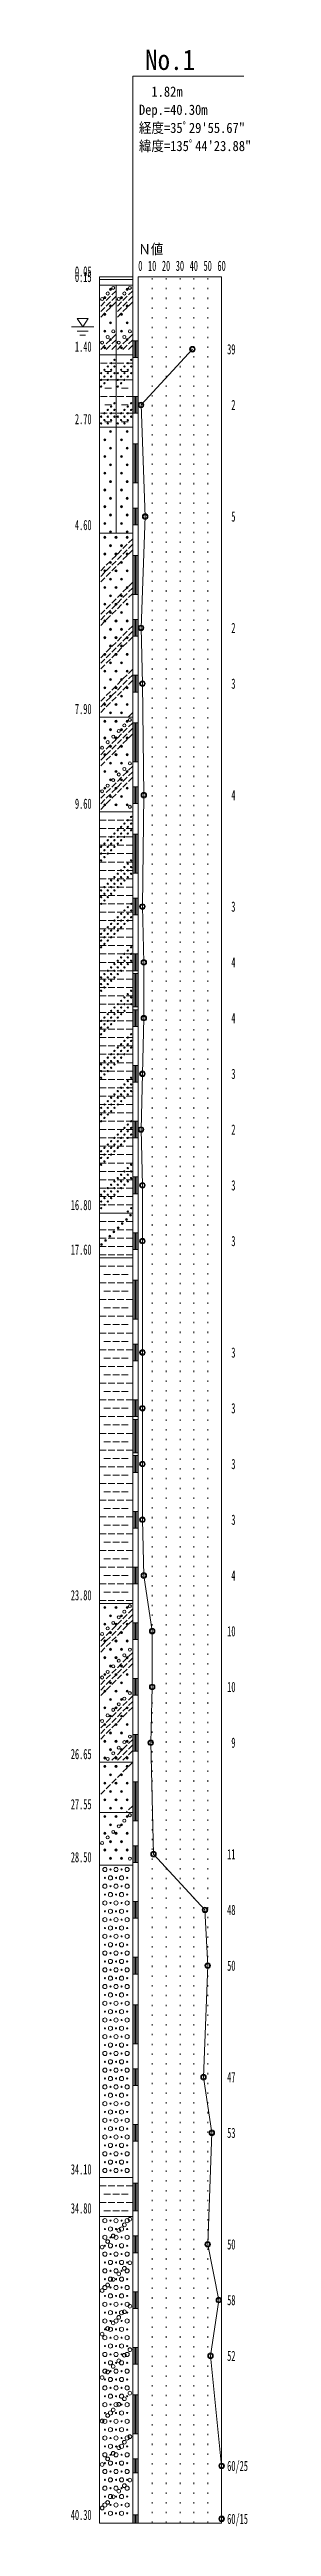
# Model space of a CAD drawing. Units: millimetres on the paper. Extents: x 1 to 33, y 0 to 444.
import ezdxf
from ezdxf.enums import TextEntityAlignment as Align

# ---------------------------------------------------------------- set-up
doc = ezdxf.new("R2010")
doc.units = ezdxf.units.MM
doc.linetypes.add('DOTTED', pattern=[1.75, 0.25, -1.5])
doc.layers.add('S-BGD-BRG', color=7, linetype='Continuous', lineweight=13)
doc.styles.add('ＭＳ ゴシック', font='')
doc.styles.get('ＭＳ ゴシック').set_extended_font_data('MS Gothic')

msp = doc.modelspace()

# ---------------------------------------------------------------- texts
at = {"layer": 'S-BGD-BRG', "style": 'ＭＳ ゴシック'}
for s, height, width, p in [(' No.1 ', 3.666, 0.9, (12.087, 439.24)), ('   1.82m ', 1.833, 0.9, (12.087, 434.99)), (' 経度=35ﾟ29\'55.67" ', 1.833, 0.9, (12.087, 428.49)), (' Dep.=40.30m ', 1.833, 0.9, (12.087, 431.74)), (' 緯度=135ﾟ44\'23.88" ', 1.833, 0.9, (12.087, 425.24)), ('Ｎ値', 1.833, 0.9, (13.087, 406.74)), ('0', 1.833, 0.6, (13.087, 403.74))]:
    msp.add_text(s, height=height, dxfattribs=dict(at, width=width)).set_placement(p, align=Align.BOTTOM_LEFT)
at = {"layer": 'S-BGD-BRG', "style": 'ＭＳ ゴシック', "width": 0.6}
for s, p in [('0.05', (4.687, 402.74)), ('0.15', (4.687, 401.74)), ('1.40', (4.687, 389.24)), ('2.70', (4.687, 376.24)), ('4.60', (4.687, 357.24)), ('7.90', (4.687, 324.24)), ('9.60', (4.687, 307.24)), ('16.80', (4.687, 235.24)), ('17.60', (4.687, 227.24)), ('23.80', (4.687, 165.24)), ('26.65', (4.687, 136.74)), ('27.55', (4.687, 127.74)), ('28.50', (4.687, 118.24)), ('34.10', (4.687, 62.24)), ('34.80', (4.687, 55.24)), ('40.30', (4.687, 0.24))]:
    msp.add_text(s, height=1.833, dxfattribs=at).set_placement(p, align=Align.BOTTOM_RIGHT)
for s, p in [('10', (15.587, 403.74)), ('20', (18.087, 403.74)), ('30', (20.587, 403.74)), ('40', (23.087, 403.74)), ('50', (25.587, 403.74)), ('60', (28.087, 403.74))]:
    msp.add_text(s, height=1.833, dxfattribs=at).set_placement(p, align=Align.BOTTOM_CENTER)
for s, p in [('39', (29.087, 390.24)), (' 2', (29.087, 380.24)), (' 5', (29.087, 360.24)), (' 2', (29.087, 340.24)), (' 3', (29.087, 330.24)), (' 4', (29.087, 310.24)), (' 3', (29.087, 290.24)), (' 4', (29.087, 280.24)), (' 4', (29.087, 270.24)), (' 3', (29.087, 260.24)), (' 2', (29.087, 250.24)), (' 3', (29.087, 240.24)), (' 3', (29.087, 230.24)), (' 3', (29.087, 210.24)), (' 3', (29.087, 200.24)), (' 3', (29.087, 190.24)), (' 3', (29.087, 180.24)), (' 4', (29.087, 170.24)), ('10', (29.087, 160.24)), ('10', (29.087, 150.24)), (' 9', (29.087, 140.24)), ('11', (29.087, 120.24)), ('48', (29.087, 110.24)), ('50', (29.087, 100.24)), ('47', (29.087, 80.24)), ('53', (29.087, 70.24)), ('50', (29.087, 50.24)), ('58', (29.087, 40.24)), ('52', (29.087, 30.24)), ('60/25', (29.087, 10.49)), ('60/15', (29.087, 0.99))]:
    msp.add_text(s, height=1.833, dxfattribs=at).set_placement(p, align=Align.MIDDLE_LEFT)

# ---------------------------------------------------------------- linework, layer by layer
at = {"layer": 'S-BGD-BRG'}
for p, q in [((12.087, 403.24), (12.087, 439.24)), ((12.087, 439.24), (32.087, 439.24)), ((6.087, 0.24), (6.087, 403.24)), ((6.087, 403.24), (12.087, 403.24)), ((6.087, 402.74), (12.087, 402.74)), ((6.087, 401.74), (12.087, 401.74)), ((9.087, 400.74), (8.337, 399.99)), ((9.087, 389.24), (9.087, 401.74)), ((9.087, 389.24), (9.087, 401.74)), ((12.087, 400.74), (11.337, 399.99)), ((12.087, 0.24), (12.087, 403.24)), ((13.087, 0.24), (13.087, 403.24)), ((13.087, 403.24), (28.087, 403.24)), ((28.087, 0.24), (28.087, 403.24)), ((3.087, 394.24), (2.087, 395.74)), ((2.087, 395.74), (4.087, 395.74)), ((3.087, 394.24), (4.087, 395.74)), ((7.087, 398.74), (6.337, 397.99)), ((7.087, 397.74), (6.337, 396.99)), ((7.087, 396.74), (6.337, 395.99)), ((8.087, 399.74), (7.337, 398.99)), ((8.087, 398.74), (7.337, 397.99)), ((8.087, 397.74), (7.337, 396.99)), ((9.087, 399.74), (8.337, 398.99)), ((9.087, 398.74), (8.337, 397.99)), ((10.087, 398.74), (9.337, 397.99)), ((10.087, 397.74), (9.337, 396.99)), ((10.087, 396.74), (9.337, 395.99)), ((11.087, 399.74), (10.337, 398.99)), ((11.087, 398.74), (10.337, 397.99)), ((11.087, 397.74), (10.337, 396.99)), ((12.087, 399.74), (11.337, 398.99)), ((12.087, 398.74), (11.337, 397.99)), ((1.087, 394.24), (5.087, 394.24)), ((2.087, 393.49), (4.087, 393.49)), ((2.587, 392.74), (3.587, 392.74)), ((8.087, 391.94), (7.337, 391.19)), ((9.087, 392.94), (8.337, 392.19)), ((9.087, 391.94), (8.337, 391.19)), ((11.087, 391.94), (10.337, 391.19)), ((12.087, 392.94), (11.337, 392.19)), ((12.087, 391.94), (11.337, 391.19)), ((12.087, 388.74), (12.087, 391.74)), ((12.087, 391.74), (13.087, 391.74)), ((12.337, 388.74), (12.337, 391.74)), ((12.587, 388.74), (12.587, 391.74)), ((12.837, 388.74), (12.837, 391.74)), ((13.087, 388.74), (13.087, 391.74)), ((6.087, 389.24), (12.087, 389.24)), ((6.287, 387.74), (7.487, 387.74)), ((7.087, 390.94), (6.337, 390.19)), ((8.087, 390.94), (7.337, 390.19)), ((7.887, 387.74), (9.087, 387.74)), ((9.087, 390.94), (8.337, 390.19)), ((9.087, 376.24), (9.087, 389.24)), ((9.087, 376.24), (9.087, 389.24)), ((9.287, 387.74), (10.487, 387.74)), ((10.087, 390.94), (9.337, 390.19)), ((11.087, 390.94), (10.337, 390.19)), ((10.887, 387.74), (12.087, 387.74)), ((12.087, 390.94), (11.337, 390.19)), ((12.087, 388.74), (13.087, 388.74)), ((22.837, 390.24), (13.587, 380.24)), ((6.287, 384.74), (7.487, 384.74)), ((7.087, 386.24), (8.287, 386.24)), ((7.087, 383.24), (8.287, 383.24)), ((7.887, 384.74), (9.087, 384.74)), ((9.287, 384.74), (10.487, 384.74)), ((10.087, 386.24), (11.287, 386.24)), ((10.087, 383.24), (11.287, 383.24)), ((10.887, 384.74), (12.087, 384.74)), ((6.287, 381.74), (7.487, 381.74)), ((6.287, 378.74), (7.487, 378.74)), ((7.087, 380.24), (8.287, 380.24)), ((7.887, 381.74), (9.087, 381.74)), ((7.887, 378.74), (9.087, 378.74)), ((9.287, 381.74), (10.487, 381.74)), ((9.287, 378.74), (10.487, 378.74)), ((10.087, 380.24), (11.287, 380.24)), ((10.887, 381.74), (12.087, 381.74)), ((10.887, 378.74), (12.087, 378.74)), ((12.087, 378.74), (12.087, 381.74)), ((12.087, 381.74), (13.087, 381.74)), ((12.087, 378.74), (13.087, 378.74)), ((12.337, 378.74), (12.337, 381.74)), ((12.587, 378.74), (12.587, 381.74)), ((12.837, 378.74), (12.837, 381.74)), ((13.087, 378.74), (13.087, 381.74)), ((13.587, 380.24), (14.337, 360.24)), ((6.087, 376.24), (12.087, 376.24)), ((7.087, 377.24), (8.287, 377.24)), ((9.087, 357.24), (9.087, 376.24)), ((9.087, 357.24), (9.087, 376.24)), ((10.087, 377.24), (11.287, 377.24)), ((12.087, 366.24), (12.087, 373.24)), ((12.087, 373.24), (13.087, 373.24)), ((12.337, 366.24), (12.337, 373.24)), ((12.587, 366.24), (12.587, 373.24)), ((12.837, 366.24), (12.837, 373.24)), ((13.087, 366.24), (13.087, 373.24)), ((12.087, 366.24), (13.087, 366.24)), ((12.087, 358.74), (12.087, 361.74)), ((12.087, 361.74), (13.087, 361.74)), ((12.337, 358.74), (12.337, 361.74)), ((12.587, 358.74), (12.587, 361.74)), ((12.837, 358.74), (12.837, 361.74)), ((13.087, 358.74), (13.087, 361.74)), ((14.337, 360.24), (13.587, 340.24)), ((6.087, 357.24), (12.087, 357.24)), ((12.087, 356.24), (11.337, 355.49)), ((12.087, 358.74), (13.087, 358.74)), ((7.087, 351.24), (6.337, 350.49)), ((8.087, 352.24), (7.337, 351.49)), ((8.087, 351.24), (7.337, 350.49)), ((9.087, 353.24), (8.337, 352.49)), ((9.087, 352.24), (8.337, 351.49)), ((9.087, 351.24), (8.337, 350.49)), ((10.087, 354.24), (9.337, 353.49)), ((10.087, 353.24), (9.337, 352.49)), ((10.087, 352.24), (9.337, 351.49)), ((11.087, 355.24), (10.337, 354.49)), ((11.087, 354.24), (10.337, 353.49)), ((11.087, 353.24), (10.337, 352.49)), ((12.087, 355.24), (11.337, 354.49)), ((12.087, 354.24), (11.337, 353.49)), ((12.087, 346.24), (12.087, 353.24)), ((12.087, 353.24), (13.087, 353.24)), ((12.337, 346.24), (12.337, 353.24)), ((12.587, 346.24), (12.587, 353.24)), ((12.837, 346.24), (12.837, 353.24)), ((13.087, 346.24), (13.087, 353.24)), ((7.087, 350.24), (6.337, 349.49)), ((7.087, 349.24), (6.337, 348.49)), ((8.087, 350.24), (7.337, 349.49)), ((11.087, 347.44), (10.337, 346.69)), ((12.087, 348.44), (11.337, 347.69)), ((12.087, 347.44), (11.337, 346.69)), ((7.087, 343.44), (6.337, 342.69)), ((7.087, 342.44), (6.337, 341.69)), ((8.087, 344.44), (7.337, 343.69)), ((8.087, 343.44), (7.337, 342.69)), ((8.087, 342.44), (7.337, 341.69)), ((9.087, 345.44), (8.337, 344.69)), ((9.087, 344.44), (8.337, 343.69)), ((9.087, 343.44), (8.337, 342.69)), ((10.087, 346.44), (9.337, 345.69)), ((10.087, 345.44), (9.337, 344.69)), ((10.087, 344.44), (9.337, 343.69)), ((11.087, 346.44), (10.337, 345.69)), ((11.087, 345.44), (10.337, 344.69)), ((12.087, 346.44), (11.337, 345.69)), ((12.087, 346.24), (13.087, 346.24)), ((7.087, 341.44), (6.337, 340.69)), ((10.087, 338.64), (9.337, 337.89)), ((11.087, 339.64), (10.337, 338.89)), ((11.087, 338.64), (10.337, 337.89)), ((12.087, 340.64), (11.337, 339.89)), ((12.087, 339.64), (11.337, 338.89)), ((12.087, 338.64), (11.337, 337.89)), ((12.087, 338.74), (12.087, 341.74)), ((12.087, 341.74), (13.087, 341.74)), ((12.087, 338.74), (13.087, 338.74)), ((12.337, 338.74), (12.337, 341.74)), ((12.587, 338.74), (12.587, 341.74)), ((12.837, 338.74), (12.837, 341.74)), ((13.087, 338.74), (13.087, 341.74)), ((13.587, 340.24), (13.837, 330.24)), ((7.087, 335.64), (6.337, 334.89)), ((7.087, 334.64), (6.337, 333.89)), ((7.087, 333.64), (6.337, 332.89)), ((8.087, 336.64), (7.337, 335.89)), ((8.087, 335.64), (7.337, 334.89)), ((8.087, 334.64), (7.337, 333.89)), ((9.087, 337.64), (8.337, 336.89)), ((9.087, 336.64), (8.337, 335.89)), ((9.087, 335.64), (8.337, 334.89)), ((10.087, 337.64), (9.337, 336.89)), ((10.087, 336.64), (9.337, 335.89)), ((11.087, 337.64), (10.337, 336.89)), ((9.087, 329.84), (8.337, 329.09)), ((10.087, 330.84), (9.337, 330.09)), ((10.087, 329.84), (9.337, 329.09)), ((11.087, 331.84), (10.337, 331.09)), ((11.087, 330.84), (10.337, 330.09)), ((11.087, 329.84), (10.337, 329.09)), ((12.087, 332.84), (11.337, 332.09)), ((12.087, 331.84), (11.337, 331.09)), ((12.087, 330.84), (11.337, 330.09)), ((12.087, 328.74), (12.087, 331.74)), ((12.087, 331.74), (13.087, 331.74)), ((12.337, 328.74), (12.337, 331.74)), ((12.587, 328.74), (12.587, 331.74)), ((12.837, 328.74), (12.837, 331.74)), ((13.087, 328.74), (13.087, 331.74)), ((13.837, 330.24), (14.087, 310.24)), ((7.087, 327.84), (6.337, 327.09)), ((7.087, 326.84), (6.337, 326.09)), ((7.087, 325.84), (6.337, 325.09)), ((8.087, 328.84), (7.337, 328.09)), ((8.087, 327.84), (7.337, 327.09)), ((8.087, 326.84), (7.337, 326.09)), ((9.087, 328.84), (8.337, 328.09)), ((9.087, 327.84), (8.337, 327.09)), ((10.087, 328.84), (9.337, 328.09)), ((12.087, 325.04), (11.337, 324.29)), ((12.087, 328.74), (13.087, 328.74)), ((6.087, 324.24), (12.087, 324.24)), ((9.087, 320.24), (8.337, 319.49)), ((10.087, 321.24), (9.337, 320.49)), ((10.087, 320.24), (9.337, 319.49)), ((11.087, 322.24), (10.337, 321.49)), ((11.087, 321.24), (10.337, 320.49)), ((11.087, 320.24), (10.337, 319.49)), ((12.087, 323.24), (11.337, 322.49)), ((12.087, 322.24), (11.337, 321.49)), ((12.087, 321.24), (11.337, 320.49)), ((12.087, 316.24), (12.087, 323.24)), ((12.087, 323.24), (13.087, 323.24)), ((12.337, 316.24), (12.337, 323.24)), ((12.587, 316.24), (12.587, 323.24)), ((12.837, 316.24), (12.837, 323.24)), ((13.087, 316.24), (13.087, 323.24)), ((7.087, 318.24), (6.337, 317.49)), ((7.087, 317.24), (6.337, 316.49)), ((7.087, 316.24), (6.337, 315.49)), ((8.087, 319.24), (7.337, 318.49)), ((8.087, 318.24), (7.337, 317.49)), ((8.087, 317.24), (7.337, 316.49)), ((9.087, 319.24), (8.337, 318.49)), ((9.087, 318.24), (8.337, 317.49)), ((10.087, 319.24), (9.337, 318.49)), ((12.087, 316.24), (13.087, 316.24)), ((8.087, 311.44), (7.337, 310.69)), ((9.087, 312.44), (8.337, 311.69)), ((9.087, 311.44), (8.337, 310.69)), ((10.087, 313.44), (9.337, 312.69)), ((10.087, 312.44), (9.337, 311.69)), ((10.087, 311.44), (9.337, 310.69)), ((11.087, 314.44), (10.337, 313.69)), ((11.087, 313.44), (10.337, 312.69)), ((11.087, 312.44), (10.337, 311.69)), ((12.087, 315.44), (11.337, 314.69)), ((12.087, 314.44), (11.337, 313.69)), ((12.087, 313.44), (11.337, 312.69)), ((12.087, 308.74), (12.087, 311.74)), ((12.087, 311.74), (13.087, 311.74)), ((12.337, 308.74), (12.337, 311.74)), ((12.587, 308.74), (12.587, 311.74)), ((12.837, 308.74), (12.837, 311.74)), ((13.087, 308.74), (13.087, 311.74)), ((6.087, 307.24), (12.087, 307.24)), ((7.087, 310.44), (6.337, 309.69)), ((7.087, 309.44), (6.337, 308.69)), ((7.087, 308.44), (6.337, 307.69)), ((8.087, 310.44), (7.337, 309.69)), ((8.087, 309.44), (7.337, 308.69)), ((9.087, 310.44), (8.337, 309.69)), ((12.087, 308.74), (13.087, 308.74)), ((14.087, 310.24), (13.837, 290.24)), ((6.087, 305.74), (7.287, 305.74)), ((6.087, 304.24), (7.287, 304.24)), ((6.087, 302.74), (7.287, 302.74)), ((7.687, 305.74), (8.887, 305.74)), ((7.687, 304.24), (8.887, 304.24)), ((7.687, 302.74), (8.887, 302.74)), ((9.287, 305.74), (10.487, 305.74)), ((9.287, 304.24), (10.487, 304.24)), ((9.287, 302.74), (10.487, 302.74)), ((10.887, 305.74), (12.087, 305.74)), ((10.887, 304.24), (12.087, 304.24)), ((10.887, 302.74), (12.087, 302.74)), ((12.087, 296.24), (12.087, 303.24)), ((12.087, 303.24), (13.087, 303.24)), ((12.337, 296.24), (12.337, 303.24)), ((12.587, 296.24), (12.587, 303.24)), ((12.837, 296.24), (12.837, 303.24)), ((13.087, 296.24), (13.087, 303.24)), ((6.087, 301.24), (7.287, 301.24)), ((6.087, 299.74), (7.287, 299.74)), ((6.087, 298.24), (7.287, 298.24)), ((7.687, 301.24), (8.887, 301.24)), ((7.687, 299.74), (8.887, 299.74)), ((7.687, 298.24), (8.887, 298.24)), ((9.287, 301.24), (10.487, 301.24)), ((9.287, 299.74), (10.487, 299.74)), ((9.287, 298.24), (10.487, 298.24)), ((10.887, 301.24), (12.087, 301.24)), ((10.887, 299.74), (12.087, 299.74)), ((10.887, 298.24), (12.087, 298.24)), ((6.087, 296.74), (7.287, 296.74)), ((6.087, 295.24), (7.287, 295.24)), ((6.087, 293.74), (7.287, 293.74)), ((7.687, 296.74), (8.887, 296.74)), ((7.687, 295.24), (8.887, 295.24)), ((7.687, 293.74), (8.887, 293.74)), ((9.287, 296.74), (10.487, 296.74)), ((9.287, 295.24), (10.487, 295.24)), ((9.287, 293.74), (10.487, 293.74)), ((10.887, 296.74), (12.087, 296.74)), ((10.887, 295.24), (12.087, 295.24)), ((10.887, 293.74), (12.087, 293.74)), ((12.087, 296.24), (13.087, 296.24)), ((6.087, 292.24), (7.287, 292.24)), ((6.087, 290.74), (7.287, 290.74)), ((6.087, 289.24), (7.287, 289.24)), ((7.687, 292.24), (8.887, 292.24)), ((7.687, 290.74), (8.887, 290.74)), ((7.687, 289.24), (8.887, 289.24)), ((9.287, 292.24), (10.487, 292.24)), ((9.287, 290.74), (10.487, 290.74)), ((9.287, 289.24), (10.487, 289.24)), ((10.887, 292.24), (12.087, 292.24)), ((10.887, 290.74), (12.087, 290.74)), ((10.887, 289.24), (12.087, 289.24)), ((12.087, 288.74), (12.087, 291.74)), ((12.087, 291.74), (13.087, 291.74)), ((12.337, 288.74), (12.337, 291.74)), ((12.587, 288.74), (12.587, 291.74)), ((12.837, 288.74), (12.837, 291.74)), ((13.087, 288.74), (13.087, 291.74)), ((13.837, 290.24), (14.087, 280.24)), ((6.087, 287.74), (7.287, 287.74)), ((6.087, 286.24), (7.287, 286.24)), ((6.087, 284.74), (7.287, 284.74)), ((7.687, 287.74), (8.887, 287.74)), ((7.687, 286.24), (8.887, 286.24)), ((7.687, 284.74), (8.887, 284.74)), ((9.287, 287.74), (10.487, 287.74)), ((9.287, 286.24), (10.487, 286.24)), ((9.287, 284.74), (10.487, 284.74)), ((10.887, 287.74), (12.087, 287.74)), ((10.887, 286.24), (12.087, 286.24)), ((10.887, 284.74), (12.087, 284.74)), ((12.087, 288.74), (13.087, 288.74)), ((6.087, 283.24), (7.287, 283.24)), ((6.087, 281.74), (7.287, 281.74)), ((6.087, 280.24), (7.287, 280.24)), ((7.687, 283.24), (8.887, 283.24)), ((7.687, 281.74), (8.887, 281.74)), ((7.687, 280.24), (8.887, 280.24)), ((9.287, 283.24), (10.487, 283.24)), ((9.287, 281.74), (10.487, 281.74)), ((9.287, 280.24), (10.487, 280.24)), ((10.887, 283.24), (12.087, 283.24)), ((10.887, 281.74), (12.087, 281.74)), ((10.887, 280.24), (12.087, 280.24)), ((12.087, 278.74), (12.087, 281.74)), ((12.087, 281.74), (13.087, 281.74)), ((12.337, 278.74), (12.337, 281.74)), ((12.587, 278.74), (12.587, 281.74)), ((12.837, 278.74), (12.837, 281.74)), ((13.087, 278.74), (13.087, 281.74)), ((14.087, 280.24), (14.087, 270.24)), ((6.087, 278.74), (7.287, 278.74)), ((6.087, 277.24), (7.287, 277.24)), ((6.087, 275.74), (7.287, 275.74)), ((7.687, 278.74), (8.887, 278.74)), ((7.687, 277.24), (8.887, 277.24)), ((7.687, 275.74), (8.887, 275.74)), ((9.287, 278.74), (10.487, 278.74)), ((9.287, 277.24), (10.487, 277.24)), ((9.287, 275.74), (10.487, 275.74)), ((10.887, 278.74), (12.087, 278.74)), ((10.887, 277.24), (12.087, 277.24)), ((10.887, 275.74), (12.087, 275.74)), ((12.087, 278.74), (13.087, 278.74)), ((12.087, 272.24), (12.087, 278.24)), ((12.087, 278.24), (13.087, 278.24)), ((12.337, 272.24), (12.337, 278.24)), ((12.587, 272.24), (12.587, 278.24)), ((12.837, 272.24), (12.837, 278.24)), ((13.087, 272.24), (13.087, 278.24)), ((6.087, 274.24), (7.287, 274.24)), ((6.087, 272.74), (7.287, 272.74)), ((6.087, 271.24), (7.287, 271.24)), ((7.687, 274.24), (8.887, 274.24)), ((7.687, 272.74), (8.887, 272.74)), ((7.687, 271.24), (8.887, 271.24)), ((9.287, 274.24), (10.487, 274.24)), ((9.287, 272.74), (10.487, 272.74)), ((9.287, 271.24), (10.487, 271.24)), ((10.887, 274.24), (12.087, 274.24)), ((10.887, 272.74), (12.087, 272.74)), ((10.887, 271.24), (12.087, 271.24)), ((12.087, 272.24), (13.087, 272.24)), ((12.087, 268.74), (12.087, 271.74)), ((12.087, 271.74), (13.087, 271.74)), ((12.337, 268.74), (12.337, 271.74)), ((12.587, 268.74), (12.587, 271.74)), ((12.837, 268.74), (12.837, 271.74)), ((13.087, 268.74), (13.087, 271.74)), ((6.087, 269.74), (7.287, 269.74)), ((6.087, 268.24), (7.287, 268.24)), ((6.087, 266.74), (7.287, 266.74)), ((7.687, 269.74), (8.887, 269.74)), ((7.687, 268.24), (8.887, 268.24)), ((7.687, 266.74), (8.887, 266.74)), ((9.287, 269.74), (10.487, 269.74)), ((9.287, 268.24), (10.487, 268.24)), ((9.287, 266.74), (10.487, 266.74)), ((10.887, 269.74), (12.087, 269.74)), ((10.887, 268.24), (12.087, 268.24)), ((10.887, 266.74), (12.087, 266.74)), ((12.087, 268.74), (13.087, 268.74)), ((14.087, 270.24), (13.837, 260.24)), ((6.087, 265.24), (7.287, 265.24)), ((6.087, 263.74), (7.287, 263.74)), ((6.087, 262.24), (7.287, 262.24)), ((7.687, 265.24), (8.887, 265.24)), ((7.687, 263.74), (8.887, 263.74)), ((7.687, 262.24), (8.887, 262.24)), ((9.287, 265.24), (10.487, 265.24)), ((9.287, 263.74), (10.487, 263.74)), ((9.287, 262.24), (10.487, 262.24)), ((10.887, 265.24), (12.087, 265.24)), ((10.887, 263.74), (12.087, 263.74)), ((10.887, 262.24), (12.087, 262.24)), ((6.087, 260.74), (7.287, 260.74)), ((6.087, 259.24), (7.287, 259.24)), ((6.087, 257.74), (7.287, 257.74)), ((7.687, 260.74), (8.887, 260.74)), ((7.687, 259.24), (8.887, 259.24)), ((7.687, 257.74), (8.887, 257.74)), ((9.287, 260.74), (10.487, 260.74)), ((9.287, 259.24), (10.487, 259.24)), ((9.287, 257.74), (10.487, 257.74)), ((10.887, 260.74), (12.087, 260.74)), ((10.887, 259.24), (12.087, 259.24)), ((10.887, 257.74), (12.087, 257.74)), ((12.087, 258.74), (12.087, 261.74)), ((12.087, 261.74), (13.087, 261.74)), ((12.087, 258.74), (13.087, 258.74)), ((12.337, 258.74), (12.337, 261.74)), ((12.587, 258.74), (12.587, 261.74)), ((12.837, 258.74), (12.837, 261.74)), ((13.087, 258.74), (13.087, 261.74)), ((13.837, 260.24), (13.587, 250.24)), ((6.087, 256.24), (7.287, 256.24)), ((6.087, 254.74), (7.287, 254.74)), ((7.687, 256.24), (8.887, 256.24)), ((7.687, 254.74), (8.887, 254.74)), ((9.287, 256.24), (10.487, 256.24)), ((9.287, 254.74), (10.487, 254.74)), ((10.887, 256.24), (12.087, 256.24)), ((10.887, 254.74), (12.087, 254.74)), ((6.087, 253.24), (7.287, 253.24)), ((6.087, 251.74), (7.287, 251.74)), ((6.087, 250.24), (7.287, 250.24)), ((7.687, 253.24), (8.887, 253.24)), ((7.687, 251.74), (8.887, 251.74)), ((7.687, 250.24), (8.887, 250.24)), ((9.287, 253.24), (10.487, 253.24)), ((9.287, 251.74), (10.487, 251.74)), ((9.287, 250.24), (10.487, 250.24)), ((10.887, 253.24), (12.087, 253.24)), ((10.887, 251.74), (12.087, 251.74)), ((10.887, 250.24), (12.087, 250.24)), ((12.087, 248.74), (12.087, 251.74)), ((12.087, 251.74), (13.087, 251.74)), ((12.337, 248.74), (12.337, 251.74)), ((12.587, 248.74), (12.587, 251.74)), ((12.837, 248.74), (12.837, 251.74)), ((13.087, 248.74), (13.087, 251.74)), ((13.587, 250.24), (13.837, 240.24)), ((6.087, 248.74), (7.287, 248.74)), ((6.087, 247.24), (7.287, 247.24)), ((6.087, 245.74), (7.287, 245.74)), ((7.687, 248.74), (8.887, 248.74)), ((7.687, 247.24), (8.887, 247.24)), ((7.687, 245.74), (8.887, 245.74)), ((9.287, 248.74), (10.487, 248.74)), ((9.287, 247.24), (10.487, 247.24)), ((9.287, 245.74), (10.487, 245.74)), ((10.887, 248.74), (12.087, 248.74)), ((10.887, 247.24), (12.087, 247.24)), ((10.887, 245.74), (12.087, 245.74)), ((12.087, 248.74), (13.087, 248.74)), ((6.087, 244.24), (7.287, 244.24)), ((6.087, 242.74), (7.287, 242.74)), ((6.087, 241.24), (7.287, 241.24)), ((7.687, 244.24), (8.887, 244.24)), ((7.687, 242.74), (8.887, 242.74)), ((7.687, 241.24), (8.887, 241.24)), ((9.287, 244.24), (10.487, 244.24)), ((9.287, 242.74), (10.487, 242.74)), ((9.287, 241.24), (10.487, 241.24)), ((10.887, 244.24), (12.087, 244.24)), ((10.887, 242.74), (12.087, 242.74)), ((10.887, 241.24), (12.087, 241.24)), ((12.087, 238.74), (12.087, 241.74)), ((12.087, 241.74), (13.087, 241.74)), ((12.337, 238.74), (12.337, 241.74)), ((12.587, 238.74), (12.587, 241.74)), ((12.837, 238.74), (12.837, 241.74)), ((13.087, 238.74), (13.087, 241.74)), ((13.837, 240.24), (13.837, 230.24)), ((6.087, 239.74), (7.287, 239.74)), ((6.087, 238.24), (7.287, 238.24)), ((6.087, 236.74), (7.287, 236.74)), ((7.687, 239.74), (8.887, 239.74)), ((7.687, 238.24), (8.887, 238.24)), ((7.687, 236.74), (8.887, 236.74)), ((9.287, 239.74), (10.487, 239.74)), ((9.287, 238.24), (10.487, 238.24)), ((9.287, 236.74), (10.487, 236.74)), ((10.887, 239.74), (12.087, 239.74)), ((10.887, 238.24), (12.087, 238.24)), ((10.887, 236.74), (12.087, 236.74)), ((12.087, 238.74), (13.087, 238.74)), ((6.087, 235.24), (12.087, 235.24)), ((6.087, 233.74), (7.287, 233.74)), ((6.087, 232.24), (7.287, 232.24)), ((7.687, 233.74), (8.887, 233.74)), ((7.687, 232.24), (8.887, 232.24)), ((9.287, 233.74), (10.487, 233.74)), ((9.287, 232.24), (10.487, 232.24)), ((10.887, 233.74), (12.087, 233.74)), ((10.887, 232.24), (12.087, 232.24)), ((12.087, 228.74), (12.087, 231.74)), ((12.087, 231.74), (13.087, 231.74)), ((12.337, 228.74), (12.337, 231.74)), ((12.587, 228.74), (12.587, 231.74)), ((12.837, 228.74), (12.837, 231.74)), ((13.087, 228.74), (13.087, 231.74)), ((6.087, 230.74), (7.287, 230.74)), ((6.087, 229.24), (7.287, 229.24)), ((6.087, 227.74), (7.287, 227.74)), ((6.087, 227.24), (12.087, 227.24)), ((7.687, 230.74), (8.887, 230.74)), ((7.687, 229.24), (8.887, 229.24)), ((7.687, 227.74), (8.887, 227.74)), ((9.287, 230.74), (10.487, 230.74)), ((9.287, 229.24), (10.487, 229.24)), ((9.287, 227.74), (10.487, 227.74)), ((10.887, 230.74), (12.087, 230.74)), ((10.887, 229.24), (12.087, 229.24)), ((10.887, 227.74), (12.087, 227.74)), ((12.087, 228.74), (13.087, 228.74)), ((13.837, 230.24), (13.837, 210.24)), ((6.087, 225.74), (7.287, 225.74)), ((6.087, 222.74), (7.287, 222.74)), ((6.887, 224.24), (8.087, 224.24)), ((7.687, 225.74), (8.887, 225.74)), ((7.687, 222.74), (8.887, 222.74)), ((8.487, 224.24), (9.687, 224.24)), ((9.287, 225.74), (10.487, 225.74)), ((9.287, 222.74), (10.487, 222.74)), ((10.087, 224.24), (11.287, 224.24)), ((10.887, 225.74), (12.087, 225.74)), ((10.887, 222.74), (12.087, 222.74)), ((12.087, 216.24), (12.087, 223.24)), ((12.087, 223.24), (13.087, 223.24)), ((12.337, 216.24), (12.337, 223.24)), ((12.587, 216.24), (12.587, 223.24)), ((12.837, 216.24), (12.837, 223.24)), ((13.087, 216.24), (13.087, 223.24)), ((6.087, 219.74), (7.287, 219.74)), ((6.887, 221.24), (8.087, 221.24)), ((6.887, 218.24), (8.087, 218.24)), ((7.687, 219.74), (8.887, 219.74)), ((8.487, 221.24), (9.687, 221.24)), ((8.487, 218.24), (9.687, 218.24)), ((9.287, 219.74), (10.487, 219.74)), ((10.087, 221.24), (11.287, 221.24)), ((10.087, 218.24), (11.287, 218.24)), ((10.887, 219.74), (12.087, 219.74)), ((6.087, 216.74), (7.287, 216.74)), ((6.087, 213.74), (7.287, 213.74)), ((6.887, 215.24), (8.087, 215.24)), ((7.687, 216.74), (8.887, 216.74)), ((7.687, 213.74), (8.887, 213.74)), ((8.487, 215.24), (9.687, 215.24)), ((9.287, 216.74), (10.487, 216.74)), ((9.287, 213.74), (10.487, 213.74)), ((10.087, 215.24), (11.287, 215.24)), ((10.887, 216.74), (12.087, 216.74)), ((10.887, 213.74), (12.087, 213.74)), ((12.087, 216.24), (13.087, 216.24)), ((6.087, 210.74), (7.287, 210.74)), ((6.887, 212.24), (8.087, 212.24)), ((6.887, 209.24), (8.087, 209.24)), ((7.687, 210.74), (8.887, 210.74)), ((8.487, 212.24), (9.687, 212.24)), ((8.487, 209.24), (9.687, 209.24)), ((9.287, 210.74), (10.487, 210.74)), ((10.087, 212.24), (11.287, 212.24)), ((10.087, 209.24), (11.287, 209.24)), ((10.887, 210.74), (12.087, 210.74)), ((12.087, 208.74), (12.087, 211.74)), ((12.087, 211.74), (13.087, 211.74)), ((12.337, 208.74), (12.337, 211.74)), ((12.587, 208.74), (12.587, 211.74)), ((12.837, 208.74), (12.837, 211.74)), ((13.087, 208.74), (13.087, 211.74)), ((13.837, 210.24), (13.837, 200.24)), ((6.087, 207.74), (7.287, 207.74)), ((6.087, 204.74), (7.287, 204.74)), ((6.887, 206.24), (8.087, 206.24)), ((7.687, 207.74), (8.887, 207.74)), ((7.687, 204.74), (8.887, 204.74)), ((8.487, 206.24), (9.687, 206.24)), ((9.287, 207.74), (10.487, 207.74)), ((9.287, 204.74), (10.487, 204.74)), ((10.087, 206.24), (11.287, 206.24)), ((10.887, 207.74), (12.087, 207.74)), ((10.887, 204.74), (12.087, 204.74)), ((12.087, 208.74), (13.087, 208.74)), ((6.087, 201.74), (7.287, 201.74)), ((6.887, 203.24), (8.087, 203.24)), ((6.887, 200.24), (8.087, 200.24)), ((7.687, 201.74), (8.887, 201.74)), ((8.487, 203.24), (9.687, 203.24)), ((8.487, 200.24), (9.687, 200.24)), ((9.287, 201.74), (10.487, 201.74)), ((10.087, 203.24), (11.287, 203.24)), ((10.087, 200.24), (11.287, 200.24)), ((10.887, 201.74), (12.087, 201.74)), ((12.087, 198.74), (12.087, 201.74)), ((12.087, 201.74), (13.087, 201.74)), ((12.337, 198.74), (12.337, 201.74)), ((12.587, 198.74), (12.587, 201.74)), ((12.837, 198.74), (12.837, 201.74)), ((13.087, 198.74), (13.087, 201.74)), ((13.837, 200.24), (13.837, 190.24)), ((6.087, 198.74), (7.287, 198.74)), ((6.087, 195.74), (7.287, 195.74)), ((6.887, 197.24), (8.087, 197.24)), ((7.687, 198.74), (8.887, 198.74)), ((7.687, 195.74), (8.887, 195.74)), ((8.487, 197.24), (9.687, 197.24)), ((9.287, 198.74), (10.487, 198.74)), ((9.287, 195.74), (10.487, 195.74)), ((10.087, 197.24), (11.287, 197.24)), ((10.887, 198.74), (12.087, 198.74)), ((10.887, 195.74), (12.087, 195.74)), ((12.087, 198.74), (13.087, 198.74)), ((12.087, 192.24), (12.087, 198.24)), ((12.087, 198.24), (13.087, 198.24)), ((12.337, 192.24), (12.337, 198.24)), ((12.587, 192.24), (12.587, 198.24)), ((12.837, 192.24), (12.837, 198.24)), ((13.087, 192.24), (13.087, 198.24)), ((6.087, 192.74), (7.287, 192.74)), ((6.887, 194.24), (8.087, 194.24)), ((6.887, 191.24), (8.087, 191.24)), ((7.687, 192.74), (8.887, 192.74)), ((8.487, 194.24), (9.687, 194.24)), ((8.487, 191.24), (9.687, 191.24)), ((9.287, 192.74), (10.487, 192.74)), ((10.087, 194.24), (11.287, 194.24)), ((10.087, 191.24), (11.287, 191.24)), ((10.887, 192.74), (12.087, 192.74)), ((12.087, 192.24), (13.087, 192.24)), ((12.087, 188.74), (12.087, 191.74)), ((12.087, 191.74), (13.087, 191.74)), ((12.337, 188.74), (12.337, 191.74)), ((12.587, 188.74), (12.587, 191.74)), ((12.837, 188.74), (12.837, 191.74)), ((13.087, 188.74), (13.087, 191.74)), ((6.087, 189.74), (7.287, 189.74)), ((6.087, 186.74), (7.287, 186.74)), ((6.887, 188.24), (8.087, 188.24)), ((7.687, 189.74), (8.887, 189.74)), ((7.687, 186.74), (8.887, 186.74)), ((8.487, 188.24), (9.687, 188.24)), ((9.287, 189.74), (10.487, 189.74)), ((9.287, 186.74), (10.487, 186.74)), ((10.087, 188.24), (11.287, 188.24)), ((10.887, 189.74), (12.087, 189.74)), ((10.887, 186.74), (12.087, 186.74)), ((12.087, 188.74), (13.087, 188.74)), ((13.837, 190.24), (13.837, 180.24)), ((6.087, 183.74), (7.287, 183.74)), ((6.887, 185.24), (8.087, 185.24)), ((6.887, 182.24), (8.087, 182.24)), ((7.687, 183.74), (8.887, 183.74)), ((8.487, 185.24), (9.687, 185.24)), ((8.487, 182.24), (9.687, 182.24)), ((9.287, 183.74), (10.487, 183.74)), ((10.087, 185.24), (11.287, 185.24)), ((10.087, 182.24), (11.287, 182.24)), ((10.887, 183.74), (12.087, 183.74)), ((6.087, 180.74), (7.287, 180.74)), ((6.887, 179.24), (8.087, 179.24)), ((7.687, 180.74), (8.887, 180.74)), ((8.487, 179.24), (9.687, 179.24)), ((9.287, 180.74), (10.487, 180.74)), ((10.087, 179.24), (11.287, 179.24)), ((10.887, 180.74), (12.087, 180.74)), ((12.087, 178.74), (12.087, 181.74)), ((12.087, 181.74), (13.087, 181.74)), ((12.087, 178.74), (13.087, 178.74)), ((12.337, 178.74), (12.337, 181.74)), ((12.587, 178.74), (12.587, 181.74)), ((12.837, 178.74), (12.837, 181.74)), ((13.087, 178.74), (13.087, 181.74)), ((13.837, 180.24), (14.087, 170.24)), ((6.087, 177.74), (7.287, 177.74)), ((6.087, 174.74), (7.287, 174.74)), ((6.887, 176.24), (8.087, 176.24)), ((7.687, 177.74), (8.887, 177.74)), ((7.687, 174.74), (8.887, 174.74)), ((8.487, 176.24), (9.687, 176.24)), ((9.287, 177.74), (10.487, 177.74)), ((9.287, 174.74), (10.487, 174.74)), ((10.087, 176.24), (11.287, 176.24)), ((10.887, 177.74), (12.087, 177.74)), ((10.887, 174.74), (12.087, 174.74)), ((6.087, 171.74), (7.287, 171.74)), ((6.887, 173.24), (8.087, 173.24)), ((6.887, 170.24), (8.087, 170.24)), ((7.687, 171.74), (8.887, 171.74)), ((8.487, 173.24), (9.687, 173.24)), ((8.487, 170.24), (9.687, 170.24)), ((9.287, 171.74), (10.487, 171.74)), ((10.087, 173.24), (11.287, 173.24)), ((10.087, 170.24), (11.287, 170.24)), ((10.887, 171.74), (12.087, 171.74)), ((12.087, 168.74), (12.087, 171.74)), ((12.087, 171.74), (13.087, 171.74)), ((12.337, 168.74), (12.337, 171.74)), ((12.587, 168.74), (12.587, 171.74)), ((12.837, 168.74), (12.837, 171.74)), ((13.087, 168.74), (13.087, 171.74)), ((14.087, 170.24), (15.587, 160.24)), ((6.087, 168.74), (7.287, 168.74)), ((6.087, 165.74), (7.287, 165.74)), ((6.087, 165.24), (12.087, 165.24)), ((6.887, 167.24), (8.087, 167.24)), ((7.687, 168.74), (8.887, 168.74)), ((7.687, 165.74), (8.887, 165.74)), ((8.487, 167.24), (9.687, 167.24)), ((9.287, 168.74), (10.487, 168.74)), ((9.287, 165.74), (10.487, 165.74)), ((10.087, 167.24), (11.287, 167.24)), ((10.887, 168.74), (12.087, 168.74)), ((10.887, 165.74), (12.087, 165.74)), ((12.087, 168.74), (13.087, 168.74)), ((8.087, 160.24), (7.337, 159.49)), ((9.087, 161.24), (8.337, 160.49)), ((9.087, 160.24), (8.337, 159.49)), ((10.087, 162.24), (9.337, 161.49)), ((10.087, 161.24), (9.337, 160.49)), ((10.087, 160.24), (9.337, 159.49)), ((11.087, 163.24), (10.337, 162.49)), ((11.087, 162.24), (10.337, 161.49)), ((11.087, 161.24), (10.337, 160.49)), ((12.087, 164.24), (11.337, 163.49)), ((12.087, 163.24), (11.337, 162.49)), ((12.087, 162.24), (11.337, 161.49)), ((12.087, 158.74), (12.087, 161.74)), ((12.087, 161.74), (13.087, 161.74)), ((12.337, 158.74), (12.337, 161.74)), ((12.587, 158.74), (12.587, 161.74)), ((12.837, 158.74), (12.837, 161.74)), ((13.087, 158.74), (13.087, 161.74)), ((15.587, 160.24), (15.587, 150.24)), ((7.087, 159.24), (6.337, 158.49)), ((7.087, 158.24), (6.337, 157.49)), ((7.087, 157.24), (6.337, 156.49)), ((8.087, 159.24), (7.337, 158.49)), ((8.087, 158.24), (7.337, 157.49)), ((9.087, 159.24), (8.337, 158.49)), ((12.087, 156.44), (11.337, 155.69)), ((12.087, 158.74), (13.087, 158.74)), ((7.087, 151.44), (6.337, 150.69)), ((8.087, 152.44), (7.337, 151.69)), ((8.087, 151.44), (7.337, 150.69)), ((9.087, 153.44), (8.337, 152.69)), ((9.087, 152.44), (8.337, 151.69)), ((9.087, 151.44), (8.337, 150.69)), ((10.087, 154.44), (9.337, 153.69)), ((10.087, 153.44), (9.337, 152.69)), ((10.087, 152.44), (9.337, 151.69)), ((11.087, 155.44), (10.337, 154.69)), ((11.087, 154.44), (10.337, 153.69)), ((11.087, 153.44), (10.337, 152.69)), ((12.087, 155.44), (11.337, 154.69)), ((12.087, 154.44), (11.337, 153.69)), ((12.087, 148.74), (12.087, 151.74)), ((12.087, 151.74), (13.087, 151.74)), ((12.337, 148.74), (12.337, 151.74)), ((12.587, 148.74), (12.587, 151.74)), ((12.837, 148.74), (12.837, 151.74)), ((13.087, 148.74), (13.087, 151.74)), ((7.087, 150.44), (6.337, 149.69)), ((7.087, 149.44), (6.337, 148.69)), ((8.087, 150.44), (7.337, 149.69)), ((11.087, 147.64), (10.337, 146.89)), ((12.087, 148.64), (11.337, 147.89)), ((12.087, 147.64), (11.337, 146.89)), ((12.087, 148.74), (13.087, 148.74)), ((15.587, 150.24), (15.337, 140.24)), ((7.087, 143.64), (6.337, 142.89)), ((7.087, 142.64), (6.337, 141.89)), ((8.087, 144.64), (7.337, 143.89)), ((8.087, 143.64), (7.337, 142.89)), ((8.087, 142.64), (7.337, 141.89)), ((9.087, 145.64), (8.337, 144.89)), ((9.087, 144.64), (8.337, 143.89)), ((9.087, 143.64), (8.337, 142.89)), ((10.087, 146.64), (9.337, 145.89)), ((10.087, 145.64), (9.337, 144.89)), ((10.087, 144.64), (9.337, 143.89)), ((11.087, 146.64), (10.337, 145.89)), ((11.087, 145.64), (10.337, 144.89)), ((12.087, 146.64), (11.337, 145.89)), ((7.087, 141.64), (6.337, 140.89)), ((9.087, 137.84), (8.337, 137.09)), ((10.087, 138.84), (9.337, 138.09)), ((10.087, 137.84), (9.337, 137.09)), ((11.087, 139.84), (10.337, 139.09)), ((11.087, 138.84), (10.337, 138.09)), ((11.087, 137.84), (10.337, 137.09)), ((12.087, 140.84), (11.337, 140.09)), ((12.087, 139.84), (11.337, 139.09)), ((12.087, 138.84), (11.337, 138.09)), ((12.087, 138.74), (12.087, 141.74)), ((12.087, 141.74), (13.087, 141.74)), ((12.087, 138.74), (13.087, 138.74)), ((12.337, 138.74), (12.337, 141.74)), ((12.587, 138.74), (12.587, 141.74)), ((12.837, 138.74), (12.837, 141.74)), ((13.087, 138.74), (13.087, 141.74)), ((15.337, 140.24), (15.837, 120.24)), ((6.087, 136.74), (12.087, 136.74)), ((9.087, 133.74), (8.337, 132.99)), ((10.087, 134.74), (9.337, 133.99)), ((11.087, 135.74), (10.337, 134.99)), ((12.087, 136.74), (11.337, 135.99)), ((7.087, 131.74), (6.337, 130.99)), ((8.087, 132.74), (7.337, 131.99)), ((12.087, 128.94), (11.337, 128.19)), ((12.087, 126.24), (12.087, 133.24)), ((12.087, 133.24), (13.087, 133.24)), ((12.337, 126.24), (12.337, 133.24)), ((12.587, 126.24), (12.587, 133.24)), ((12.837, 126.24), (12.837, 133.24)), ((13.087, 126.24), (13.087, 133.24)), ((6.087, 127.74), (12.087, 127.74)), ((11.087, 127.94), (10.887, 127.74)), ((12.087, 126.24), (13.087, 126.24)), ((12.087, 118.74), (12.087, 121.74)), ((12.087, 121.74), (13.087, 121.74)), ((12.337, 118.74), (12.337, 121.74)), ((12.587, 118.74), (12.587, 121.74)), ((12.837, 118.74), (12.837, 121.74)), ((13.087, 118.74), (13.087, 121.74)), ((15.837, 120.24), (25.087, 110.24)), ((6.087, 118.24), (12.087, 118.24)), ((12.087, 118.74), (13.087, 118.74)), ((12.087, 108.74), (12.087, 111.74)), ((12.087, 111.74), (13.087, 111.74)), ((12.337, 108.74), (12.337, 111.74)), ((12.587, 108.74), (12.587, 111.74)), ((12.837, 108.74), (12.837, 111.74)), ((13.087, 108.74), (13.087, 111.74)), ((12.087, 108.74), (13.087, 108.74)), ((25.087, 110.24), (25.587, 100.24)), ((12.087, 98.74), (12.087, 101.74)), ((12.087, 101.74), (13.087, 101.74)), ((12.087, 98.74), (13.087, 98.74)), ((12.337, 98.74), (12.337, 101.74)), ((12.587, 98.74), (12.587, 101.74)), ((12.837, 98.74), (12.837, 101.74)), ((13.087, 98.74), (13.087, 101.74)), ((25.587, 100.24), (24.837, 80.24)), ((12.087, 86.24), (12.087, 93.24)), ((12.087, 93.24), (13.087, 93.24)), ((12.337, 86.24), (12.337, 93.24)), ((12.587, 86.24), (12.587, 93.24)), ((12.837, 86.24), (12.837, 93.24)), ((13.087, 86.24), (13.087, 93.24)), ((12.087, 86.24), (13.087, 86.24)), ((12.087, 78.74), (12.087, 81.74)), ((12.087, 81.74), (13.087, 81.74)), ((12.337, 78.74), (12.337, 81.74)), ((12.587, 78.74), (12.587, 81.74)), ((12.837, 78.74), (12.837, 81.74)), ((13.087, 78.74), (13.087, 81.74)), ((24.837, 80.24), (26.337, 70.24)), ((12.087, 78.74), (13.087, 78.74)), ((12.087, 68.74), (12.087, 71.74)), ((12.087, 71.74), (13.087, 71.74)), ((12.337, 68.74), (12.337, 71.74)), ((12.587, 68.74), (12.587, 71.74)), ((12.837, 68.74), (12.837, 71.74)), ((13.087, 68.74), (13.087, 71.74)), ((12.087, 68.74), (13.087, 68.74)), ((26.337, 70.24), (25.587, 50.24)), ((6.087, 62.24), (12.087, 62.24)), ((6.087, 60.74), (7.287, 60.74)), ((6.887, 59.24), (8.087, 59.24)), ((7.687, 60.74), (8.887, 60.74)), ((8.487, 59.24), (9.687, 59.24)), ((9.287, 60.74), (10.487, 60.74)), ((10.087, 59.24), (11.287, 59.24)), ((10.887, 60.74), (12.087, 60.74)), ((12.087, 56.24), (12.087, 61.24)), ((12.087, 61.24), (13.087, 61.24)), ((12.337, 56.24), (12.337, 61.24)), ((12.587, 56.24), (12.587, 61.24)), ((12.837, 56.24), (12.837, 61.24)), ((13.087, 56.24), (13.087, 61.24)), ((6.087, 57.74), (7.287, 57.74)), ((6.087, 55.24), (12.087, 55.24)), ((6.887, 56.24), (8.087, 56.24)), ((7.687, 57.74), (8.887, 57.74)), ((8.487, 56.24), (9.687, 56.24)), ((9.287, 57.74), (10.487, 57.74)), ((10.087, 56.24), (11.287, 56.24)), ((10.887, 57.74), (12.087, 57.74)), ((12.087, 56.24), (13.087, 56.24)), ((12.087, 48.74), (12.087, 51.74)), ((12.087, 51.74), (13.087, 51.74)), ((12.337, 48.74), (12.337, 51.74)), ((12.587, 48.74), (12.587, 51.74)), ((12.837, 48.74), (12.837, 51.74)), ((13.087, 48.74), (13.087, 51.74)), ((25.587, 50.24), (27.587, 40.24)), ((12.087, 48.74), (13.087, 48.74)), ((12.087, 38.74), (12.087, 41.74)), ((12.087, 41.74), (13.087, 41.74)), ((12.337, 38.74), (12.337, 41.74)), ((12.587, 38.74), (12.587, 41.74)), ((12.837, 38.74), (12.837, 41.74)), ((13.087, 38.74), (13.087, 41.74)), ((27.587, 40.24), (26.087, 30.24)), ((12.087, 38.74), (13.087, 38.74)), ((12.087, 28.74), (12.087, 31.74)), ((12.087, 31.74), (13.087, 31.74)), ((12.337, 28.74), (12.337, 31.74)), ((12.587, 28.74), (12.587, 31.74)), ((12.837, 28.74), (12.837, 31.74)), ((13.087, 28.74), (13.087, 31.74)), ((12.087, 28.74), (13.087, 28.74)), ((26.087, 30.24), (28.087, 10.49)), ((12.087, 16.24), (12.087, 23.24)), ((12.087, 23.24), (13.087, 23.24)), ((12.337, 16.24), (12.337, 23.24)), ((12.587, 16.24), (12.587, 23.24)), ((12.837, 16.24), (12.837, 23.24)), ((13.087, 16.24), (13.087, 23.24)), ((12.087, 16.24), (13.087, 16.24)), ((12.087, 9.24), (12.087, 11.74)), ((12.087, 11.74), (13.087, 11.74)), ((12.087, 9.24), (13.087, 9.24)), ((12.337, 9.24), (12.337, 11.74)), ((12.587, 9.24), (12.587, 11.74)), ((12.837, 9.24), (12.837, 11.74)), ((13.087, 9.24), (13.087, 11.74)), ((28.087, 10.49), (28.087, 0.99)), ((6.087, 0.24), (12.087, 0.24)), ((6.087, 0.24), (12.087, 0.24)), ((12.087, 0.24), (12.087, 1.74)), ((12.087, 1.74), (13.087, 1.74)), ((12.087, 0.24), (13.087, 0.24)), ((12.337, 0.24), (12.337, 1.74)), ((12.587, 0.24), (12.587, 1.74)), ((12.837, 0.24), (12.837, 1.74)), ((13.087, 0.24), (13.087, 1.74)), ((13.087, 0.24), (28.087, 0.24))]:
    msp.add_line(p, q, dxfattribs=at)
at = {"layer": 'S-BGD-BRG', "linetype": 'DOTTED'}
for p, q in [((15.592, 0.24), (15.592, 403.24)), ((18.097, 0.24), (18.097, 403.24)), ((20.602, 0.24), (20.602, 403.24)), ((23.107, 0.24), (23.107, 403.24)), ((25.612, 0.24), (25.612, 403.24)), ((3.087, 394.24), (6.087, 394.24))]:
    msp.add_line(p, q, dxfattribs=at)
at = {"layer": 'S-BGD-BRG'}
for centre, radius in [((7.587, 400.24), 0.273), ((8.087, 400.99), 0.188), ((8.087, 400.99), 0.113), ((8.587, 401.24), 0.273), ((10.587, 400.24), 0.273), ((11.087, 400.99), 0.188), ((11.087, 400.99), 0.113), ((11.587, 401.24), 0.273), ((6.587, 399.24), 0.273), ((7.087, 399.49), 0.188), ((7.087, 396.49), 0.188), ((7.087, 399.49), 0.113), ((7.087, 396.49), 0.113), ((8.087, 397.99), 0.188), ((8.087, 397.99), 0.113), ((9.587, 399.24), 0.273), ((10.087, 399.49), 0.188), ((10.087, 396.49), 0.188), ((10.087, 399.49), 0.113), ((10.087, 396.49), 0.113), ((11.087, 397.99), 0.188), ((11.087, 397.99), 0.113), ((6.587, 391.44), 0.273), ((7.087, 393.49), 0.188), ((7.087, 393.49), 0.113), ((7.587, 392.44), 0.273), ((8.087, 394.99), 0.188), ((8.087, 391.99), 0.188), ((8.087, 394.99), 0.113), ((8.087, 391.99), 0.113), ((8.587, 393.44), 0.273), ((9.587, 391.44), 0.273), ((10.087, 393.49), 0.188), ((10.087, 393.49), 0.113), ((10.587, 392.44), 0.273), ((11.087, 394.99), 0.188), ((11.087, 391.99), 0.188), ((11.087, 394.99), 0.113), ((11.087, 391.99), 0.113), ((11.587, 393.44), 0.273), ((6.987, 386.54), 0.12), ((7.087, 390.49), 0.188), ((7.087, 390.49), 0.113), ((7.587, 387.14), 0.12), ((8.187, 387.74), 0.12), ((8.187, 386.54), 0.12), ((8.787, 388.34), 0.12), ((8.787, 387.14), 0.12), ((9.987, 386.54), 0.12), ((10.087, 390.49), 0.188), ((10.087, 390.49), 0.113), ((10.587, 387.14), 0.12), ((11.187, 387.74), 0.12), ((11.187, 386.54), 0.12), ((11.787, 388.34), 0.12), ((11.787, 387.14), 0.12), ((22.837, 390.24), 0.5), ((22.837, 390.24), 0.35), ((6.387, 385.94), 0.12), ((6.387, 384.74), 0.12), ((6.387, 383.54), 0.12), ((6.987, 385.34), 0.12), ((6.987, 384.14), 0.12), ((7.587, 385.94), 0.12), ((7.587, 384.74), 0.12), ((8.187, 385.34), 0.12), ((8.787, 385.94), 0.12), ((9.387, 385.94), 0.12), ((9.387, 384.74), 0.12), ((9.387, 383.54), 0.12), ((9.987, 385.34), 0.12), ((9.987, 384.14), 0.12), ((10.587, 385.94), 0.12), ((10.587, 384.74), 0.12), ((11.187, 385.34), 0.12), ((11.787, 385.94), 0.12), ((6.387, 378.14), 0.12), ((6.987, 378.74), 0.12), ((7.587, 379.34), 0.12), ((7.587, 378.14), 0.12), ((8.187, 379.94), 0.12), ((8.187, 378.74), 0.12), ((8.787, 380.54), 0.12), ((8.787, 379.34), 0.12), ((8.787, 378.14), 0.12), ((9.387, 378.14), 0.12), ((9.987, 378.74), 0.12), ((10.587, 379.34), 0.12), ((10.587, 378.14), 0.12), ((11.187, 379.94), 0.12), ((11.187, 378.74), 0.12), ((11.787, 380.54), 0.12), ((11.787, 379.34), 0.12), ((11.787, 378.14), 0.12), ((13.587, 380.24), 0.5), ((13.587, 380.24), 0.35), ((6.387, 376.94), 0.12), ((6.987, 377.54), 0.12), ((7.087, 373.99), 0.188), ((7.087, 373.99), 0.113), ((7.587, 376.94), 0.12), ((8.087, 375.49), 0.188), ((8.087, 375.49), 0.113), ((8.187, 377.54), 0.12), ((9.387, 376.94), 0.12), ((9.987, 377.54), 0.12), ((10.087, 373.99), 0.188), ((10.087, 373.99), 0.113), ((10.587, 376.94), 0.12), ((11.087, 375.49), 0.188), ((11.087, 375.49), 0.113), ((11.187, 377.54), 0.12), ((7.087, 370.99), 0.188), ((7.087, 370.99), 0.113), ((8.087, 372.49), 0.188), ((8.087, 369.49), 0.188), ((8.087, 372.49), 0.113), ((8.087, 369.49), 0.113), ((10.087, 370.99), 0.188), ((10.087, 370.99), 0.113), ((11.087, 372.49), 0.188), ((11.087, 369.49), 0.188), ((11.087, 372.49), 0.113), ((11.087, 369.49), 0.113), ((7.087, 367.99), 0.188), ((7.087, 364.99), 0.188), ((7.087, 367.99), 0.113), ((7.087, 364.99), 0.113), ((8.087, 366.49), 0.188), ((8.087, 366.49), 0.113), ((10.087, 367.99), 0.188), ((10.087, 364.99), 0.188), ((10.087, 367.99), 0.113), ((10.087, 364.99), 0.113), ((11.087, 366.49), 0.188), ((11.087, 366.49), 0.113), ((7.087, 361.99), 0.188), ((7.087, 361.99), 0.113), ((8.087, 363.49), 0.188), ((8.087, 360.49), 0.188), ((8.087, 363.49), 0.113), ((8.087, 360.49), 0.113), ((10.087, 361.99), 0.188), ((10.087, 361.99), 0.113), ((11.087, 363.49), 0.188), ((11.087, 360.49), 0.188), ((11.087, 363.49), 0.113), ((11.087, 360.49), 0.113), ((14.337, 360.24), 0.5), ((14.337, 360.24), 0.35), ((7.087, 358.99), 0.188), ((7.087, 356.49), 0.188), ((7.087, 358.99), 0.113), ((7.087, 356.49), 0.113), ((8.087, 357.49), 0.188), ((8.087, 357.49), 0.113), ((9.087, 356.49), 0.188), ((9.087, 356.49), 0.113), ((10.087, 358.99), 0.188), ((10.087, 358.99), 0.113), ((11.087, 357.49), 0.188), ((11.087, 356.49), 0.188), ((11.087, 357.49), 0.113), ((11.087, 356.49), 0.113), ((7.087, 353.49), 0.188), ((7.087, 353.49), 0.113), ((8.087, 354.99), 0.188), ((8.087, 351.99), 0.188), ((8.087, 354.99), 0.113), ((8.087, 351.99), 0.113), ((9.087, 353.49), 0.188), ((9.087, 353.49), 0.113), ((10.087, 354.99), 0.188), ((10.087, 351.99), 0.188), ((10.087, 354.99), 0.113), ((10.087, 351.99), 0.113), ((11.087, 353.49), 0.188), ((11.087, 353.49), 0.113), ((7.087, 350.49), 0.188), ((7.087, 347.49), 0.188), ((7.087, 350.49), 0.113), ((7.087, 347.49), 0.113), ((8.087, 348.99), 0.188), ((8.087, 348.99), 0.113), ((9.087, 350.49), 0.188), ((9.087, 347.49), 0.188), ((9.087, 350.49), 0.113), ((9.087, 347.49), 0.113), ((10.087, 348.99), 0.188), ((10.087, 348.99), 0.113), ((11.087, 350.49), 0.188), ((11.087, 347.49), 0.188), ((11.087, 350.49), 0.113), ((11.087, 347.49), 0.113), ((7.087, 344.49), 0.188), ((7.087, 344.49), 0.113), ((8.087, 345.99), 0.188), ((8.087, 342.99), 0.188), ((8.087, 345.99), 0.113), ((8.087, 342.99), 0.113), ((9.087, 344.49), 0.188), ((9.087, 344.49), 0.113), ((10.087, 345.99), 0.188), ((10.087, 342.99), 0.188), ((10.087, 345.99), 0.113), ((10.087, 342.99), 0.113), ((11.087, 344.49), 0.188), ((11.087, 344.49), 0.113), ((7.087, 341.49), 0.188), ((7.087, 338.49), 0.188), ((7.087, 341.49), 0.113), ((7.087, 338.49), 0.113), ((8.087, 339.99), 0.188), ((8.087, 339.99), 0.113), ((9.087, 341.49), 0.188), ((9.087, 338.49), 0.188), ((9.087, 341.49), 0.113), ((9.087, 338.49), 0.113), ((10.087, 339.99), 0.188), ((10.087, 339.99), 0.113), ((11.087, 341.49), 0.188), ((11.087, 338.49), 0.188), ((11.087, 341.49), 0.113), ((11.087, 338.49), 0.113), ((13.587, 340.24), 0.5), ((13.587, 340.24), 0.35), ((7.087, 335.49), 0.188), ((7.087, 335.49), 0.113), ((8.087, 336.99), 0.188), ((8.087, 333.99), 0.188), ((8.087, 336.99), 0.113), ((8.087, 333.99), 0.113), ((9.087, 335.49), 0.188), ((9.087, 335.49), 0.113), ((10.087, 336.99), 0.188), ((10.087, 333.99), 0.188), ((10.087, 336.99), 0.113), ((10.087, 333.99), 0.113), ((11.087, 335.49), 0.188), ((11.087, 335.49), 0.113), ((7.087, 332.49), 0.188), ((7.087, 329.49), 0.188), ((7.087, 332.49), 0.113), ((7.087, 329.49), 0.113), ((8.087, 330.99), 0.188), ((8.087, 330.99), 0.113), ((9.087, 332.49), 0.188), ((9.087, 329.49), 0.188), ((9.087, 332.49), 0.113), ((9.087, 329.49), 0.113), ((10.087, 330.99), 0.188), ((10.087, 330.99), 0.113), ((11.087, 332.49), 0.188), ((11.087, 329.49), 0.188), ((11.087, 332.49), 0.113), ((11.087, 329.49), 0.113), ((13.837, 330.24), 0.5), ((13.837, 330.24), 0.35), ((7.087, 326.49), 0.188), ((7.087, 326.49), 0.113), ((8.087, 327.99), 0.188), ((8.087, 324.99), 0.188), ((8.087, 327.99), 0.113), ((8.087, 324.99), 0.113), ((9.087, 326.49), 0.188), ((9.087, 326.49), 0.113), ((10.087, 327.99), 0.188), ((10.087, 324.99), 0.188), ((10.087, 327.99), 0.113), ((10.087, 324.99), 0.113), ((11.087, 326.49), 0.188), ((11.087, 326.49), 0.113), ((7.087, 323.49), 0.188), ((7.087, 320.49), 0.188), ((7.087, 323.49), 0.113), ((7.087, 320.49), 0.113), ((7.587, 319.74), 0.273), ((8.087, 321.99), 0.188), ((8.087, 321.99), 0.113), ((8.587, 320.74), 0.273), ((9.087, 323.49), 0.188), ((9.087, 320.49), 0.188), ((9.087, 323.49), 0.113), ((9.087, 320.49), 0.113), ((9.587, 321.74), 0.273), ((10.087, 321.99), 0.188), ((10.087, 321.99), 0.113), ((10.587, 322.74), 0.273), ((11.087, 323.49), 0.188), ((11.087, 320.49), 0.188), ((11.087, 323.49), 0.113), ((11.087, 320.49), 0.113), ((11.587, 323.74), 0.273), ((6.587, 318.74), 0.273), ((7.087, 317.49), 0.188), ((7.087, 317.49), 0.113), ((8.087, 318.99), 0.188), ((8.087, 315.99), 0.188), ((8.087, 318.99), 0.113), ((8.087, 315.99), 0.113), ((9.087, 317.49), 0.188), ((9.087, 317.49), 0.113), ((10.087, 318.99), 0.188), ((10.087, 315.99), 0.188), ((10.087, 318.99), 0.113), ((10.087, 315.99), 0.113), ((11.087, 317.49), 0.188), ((11.087, 317.49), 0.113), ((11.587, 315.94), 0.273), ((6.587, 310.94), 0.273), ((7.087, 314.49), 0.188), ((7.087, 311.49), 0.188), ((7.087, 314.49), 0.113), ((7.087, 311.49), 0.113), ((7.587, 311.94), 0.273), ((8.087, 312.99), 0.188), ((8.087, 312.99), 0.113), ((8.587, 312.94), 0.273), ((9.087, 314.49), 0.188), ((9.087, 311.49), 0.188), ((9.087, 314.49), 0.113), ((9.087, 311.49), 0.113), ((9.587, 313.94), 0.273), ((10.087, 312.99), 0.188), ((10.087, 312.99), 0.113), ((10.587, 314.94), 0.273), ((11.087, 314.49), 0.188), ((11.087, 311.49), 0.188), ((11.087, 314.49), 0.113), ((11.087, 311.49), 0.113), ((7.087, 308.49), 0.188), ((7.087, 308.49), 0.113), ((8.087, 309.99), 0.188), ((8.087, 309.99), 0.113), ((9.087, 308.49), 0.188), ((9.087, 308.49), 0.113), ((10.087, 309.99), 0.188), ((10.087, 309.99), 0.113), ((11.087, 308.49), 0.188), ((11.087, 308.49), 0.113), ((11.587, 308.14), 0.273), ((14.087, 310.24), 0.5), ((14.087, 310.24), 0.35), ((7.587, 302.14), 0.12), ((8.187, 302.74), 0.12), ((8.787, 303.34), 0.12), ((8.787, 302.14), 0.12), ((9.387, 303.94), 0.12), ((9.387, 302.74), 0.12), ((9.987, 304.54), 0.12), ((9.987, 303.34), 0.12), ((9.987, 302.14), 0.12), ((10.587, 305.14), 0.12), ((10.587, 303.94), 0.12), ((10.587, 302.74), 0.12), ((11.187, 305.74), 0.12), ((11.187, 304.54), 0.12), ((11.187, 303.34), 0.12), ((11.787, 306.34), 0.12), ((11.787, 305.14), 0.12), ((11.787, 303.94), 0.12), ((6.387, 300.94), 0.12), ((6.387, 299.74), 0.12), ((6.387, 298.54), 0.12), ((6.987, 301.54), 0.12), ((6.987, 300.34), 0.12), ((6.987, 299.14), 0.12), ((7.587, 300.94), 0.12), ((7.587, 299.74), 0.12), ((8.187, 301.54), 0.12), ((8.187, 300.34), 0.12), ((8.787, 300.94), 0.12), ((9.387, 301.54), 0.12), ((11.187, 297.94), 0.12), ((11.787, 298.54), 0.12), ((6.987, 293.74), 0.12), ((7.587, 294.34), 0.12), ((8.187, 294.94), 0.12), ((8.187, 293.74), 0.12), ((8.787, 295.54), 0.12), ((8.787, 294.34), 0.12), ((9.387, 296.14), 0.12), ((9.387, 294.94), 0.12), ((9.387, 293.74), 0.12), ((9.987, 296.74), 0.12), ((9.987, 295.54), 0.12), ((9.987, 294.34), 0.12), ((10.587, 297.34), 0.12), ((10.587, 296.14), 0.12), ((10.587, 294.94), 0.12), ((11.187, 296.74), 0.12), ((11.187, 295.54), 0.12), ((11.787, 297.34), 0.12), ((11.787, 296.14), 0.12), ((6.387, 293.14), 0.12), ((6.387, 291.94), 0.12), ((6.387, 290.74), 0.12), ((6.987, 292.54), 0.12), ((6.987, 291.34), 0.12), ((7.587, 293.14), 0.12), ((7.587, 291.94), 0.12), ((8.187, 292.54), 0.12), ((8.787, 293.14), 0.12), ((9.987, 288.94), 0.12), ((10.587, 289.54), 0.12), ((11.187, 290.14), 0.12), ((11.187, 288.94), 0.12), ((11.787, 290.74), 0.12), ((11.787, 289.54), 0.12), ((13.837, 290.24), 0.5), ((13.837, 290.24), 0.35), ((6.387, 285.34), 0.12), ((6.987, 285.94), 0.12), ((6.987, 284.74), 0.12), ((7.587, 286.54), 0.12), ((7.587, 285.34), 0.12), ((8.187, 287.14), 0.12), ((8.187, 285.94), 0.12), ((8.187, 284.74), 0.12), ((8.787, 287.74), 0.12), ((8.787, 286.54), 0.12), ((8.787, 285.34), 0.12), ((9.387, 288.34), 0.12), ((9.387, 287.14), 0.12), ((9.387, 285.94), 0.12), ((9.987, 287.74), 0.12), ((9.987, 286.54), 0.12), ((10.587, 288.34), 0.12), ((10.587, 287.14), 0.12), ((11.187, 287.74), 0.12), ((11.787, 288.34), 0.12), ((6.387, 284.14), 0.12), ((6.387, 282.94), 0.12), ((6.987, 283.54), 0.12), ((7.587, 284.14), 0.12), ((8.787, 279.94), 0.12), ((9.387, 280.54), 0.12), ((9.987, 281.14), 0.12), ((9.987, 279.94), 0.12), ((10.587, 281.74), 0.12), ((10.587, 280.54), 0.12), ((11.187, 282.34), 0.12), ((11.187, 281.14), 0.12), ((11.187, 279.94), 0.12), ((11.787, 282.94), 0.12), ((11.787, 281.74), 0.12), ((11.787, 280.54), 0.12), ((14.087, 280.24), 0.5), ((14.087, 280.24), 0.35), ((6.387, 277.54), 0.12), ((6.387, 276.34), 0.12), ((6.987, 278.14), 0.12), ((6.987, 276.94), 0.12), ((6.987, 275.74), 0.12), ((7.587, 278.74), 0.12), ((7.587, 277.54), 0.12), ((7.587, 276.34), 0.12), ((8.187, 279.34), 0.12), ((8.187, 278.14), 0.12), ((8.187, 276.94), 0.12), ((8.787, 278.74), 0.12), ((8.787, 277.54), 0.12), ((9.387, 279.34), 0.12), ((9.387, 278.14), 0.12), ((9.987, 278.74), 0.12), ((10.587, 279.34), 0.12), ((6.387, 275.14), 0.12), ((8.187, 271.54), 0.12), ((8.787, 272.14), 0.12), ((9.387, 272.74), 0.12), ((9.387, 271.54), 0.12), ((9.987, 273.34), 0.12), ((9.987, 272.14), 0.12), ((10.587, 273.94), 0.12), ((10.587, 272.74), 0.12), ((10.587, 271.54), 0.12), ((11.187, 274.54), 0.12), ((11.187, 273.34), 0.12), ((11.187, 272.14), 0.12), ((11.787, 275.14), 0.12), ((11.787, 273.94), 0.12), ((11.787, 272.74), 0.12), ((6.387, 269.74), 0.12), ((6.387, 268.54), 0.12), ((6.387, 267.34), 0.12), ((6.987, 270.34), 0.12), ((6.987, 269.14), 0.12), ((6.987, 267.94), 0.12), ((7.587, 270.94), 0.12), ((7.587, 269.74), 0.12), ((7.587, 268.54), 0.12), ((8.187, 270.34), 0.12), ((8.187, 269.14), 0.12), ((8.787, 270.94), 0.12), ((8.787, 269.74), 0.12), ((9.387, 270.34), 0.12), ((9.987, 270.94), 0.12), ((11.187, 266.74), 0.12), ((11.787, 267.34), 0.12), ((14.087, 270.24), 0.5), ((14.087, 270.24), 0.35), ((6.987, 262.54), 0.12), ((7.587, 263.14), 0.12), ((8.187, 263.74), 0.12), ((8.187, 262.54), 0.12), ((8.787, 264.34), 0.12), ((8.787, 263.14), 0.12), ((9.387, 264.94), 0.12), ((9.387, 263.74), 0.12), ((9.387, 262.54), 0.12), ((9.987, 265.54), 0.12), ((9.987, 264.34), 0.12), ((9.987, 263.14), 0.12), ((10.587, 266.14), 0.12), ((10.587, 264.94), 0.12), ((10.587, 263.74), 0.12), ((11.187, 265.54), 0.12), ((11.187, 264.34), 0.12), ((11.787, 266.14), 0.12), ((11.787, 264.94), 0.12), ((6.387, 261.94), 0.12), ((6.387, 260.74), 0.12), ((6.387, 259.54), 0.12), ((6.987, 261.34), 0.12), ((6.987, 260.14), 0.12), ((7.587, 261.94), 0.12), ((7.587, 260.74), 0.12), ((8.187, 261.34), 0.12), ((8.787, 261.94), 0.12), ((9.987, 257.74), 0.12), ((10.587, 258.34), 0.12), ((11.187, 258.94), 0.12), ((11.187, 257.74), 0.12), ((11.787, 259.54), 0.12), ((11.787, 258.34), 0.12), ((13.837, 260.24), 0.5), ((13.837, 260.24), 0.35), ((6.387, 254.14), 0.12), ((6.987, 254.74), 0.12), ((6.987, 253.54), 0.12), ((7.587, 255.34), 0.12), ((7.587, 254.14), 0.12), ((8.187, 255.94), 0.12), ((8.187, 254.74), 0.12), ((8.187, 253.54), 0.12), ((8.787, 256.54), 0.12), ((8.787, 255.34), 0.12), ((8.787, 254.14), 0.12), ((9.387, 257.14), 0.12), ((9.387, 255.94), 0.12), ((9.387, 254.74), 0.12), ((9.987, 256.54), 0.12), ((9.987, 255.34), 0.12), ((10.587, 257.14), 0.12), ((10.587, 255.94), 0.12), ((11.187, 256.54), 0.12), ((11.787, 257.14), 0.12), ((6.387, 252.94), 0.12), ((6.387, 251.74), 0.12), ((6.987, 252.34), 0.12), ((7.587, 252.94), 0.12), ((8.787, 248.74), 0.12), ((9.387, 249.34), 0.12), ((9.987, 249.94), 0.12), ((9.987, 248.74), 0.12), ((10.587, 250.54), 0.12), ((10.587, 249.34), 0.12), ((11.187, 251.14), 0.12), ((11.187, 249.94), 0.12), ((11.187, 248.74), 0.12), ((11.787, 251.74), 0.12), ((11.787, 250.54), 0.12), ((11.787, 249.34), 0.12), ((13.587, 250.24), 0.5), ((13.587, 250.24), 0.35), ((6.387, 246.34), 0.12), ((6.387, 245.14), 0.12), ((6.987, 246.94), 0.12), ((6.987, 245.74), 0.12), ((6.987, 244.54), 0.12), ((7.587, 247.54), 0.12), ((7.587, 246.34), 0.12), ((7.587, 245.14), 0.12), ((8.187, 248.14), 0.12), ((8.187, 246.94), 0.12), ((8.187, 245.74), 0.12), ((8.787, 247.54), 0.12), ((8.787, 246.34), 0.12), ((9.387, 248.14), 0.12), ((9.387, 246.94), 0.12), ((9.987, 247.54), 0.12), ((10.587, 248.14), 0.12), ((6.387, 243.94), 0.12), ((8.187, 240.34), 0.12), ((8.787, 240.94), 0.12), ((9.387, 241.54), 0.12), ((9.387, 240.34), 0.12), ((9.987, 242.14), 0.12), ((9.987, 240.94), 0.12), ((10.587, 242.74), 0.12), ((10.587, 241.54), 0.12), ((10.587, 240.34), 0.12), ((11.187, 243.34), 0.12), ((11.187, 242.14), 0.12), ((11.187, 240.94), 0.12), ((11.787, 243.94), 0.12), ((11.787, 242.74), 0.12), ((11.787, 241.54), 0.12), ((13.837, 240.24), 0.5), ((13.837, 240.24), 0.35), ((6.387, 238.54), 0.12), ((6.387, 237.34), 0.12), ((6.387, 236.14), 0.12), ((6.987, 239.14), 0.12), ((6.987, 237.94), 0.12), ((6.987, 236.74), 0.12), ((7.587, 239.74), 0.12), ((7.587, 238.54), 0.12), ((7.587, 237.34), 0.12), ((8.187, 239.14), 0.12), ((8.187, 237.94), 0.12), ((8.787, 239.74), 0.12), ((8.787, 238.54), 0.12), ((9.387, 239.14), 0.12), ((9.987, 239.74), 0.12), ((11.187, 235.54), 0.12), ((11.787, 236.14), 0.12), ((7.962, 231.115), 0.167), ((7.962, 231.115), 0.1), ((8.712, 231.865), 0.167), ((8.712, 231.865), 0.1), ((9.462, 232.615), 0.167), ((9.462, 232.615), 0.1), ((10.212, 233.365), 0.167), ((10.212, 233.365), 0.1), ((10.962, 234.115), 0.167), ((10.962, 234.115), 0.1), ((11.712, 234.865), 0.167), ((11.712, 234.865), 0.1), ((6.462, 229.615), 0.167), ((6.462, 229.615), 0.1), ((7.212, 230.365), 0.167), ((7.212, 230.365), 0.1), ((13.837, 230.24), 0.5), ((13.837, 230.24), 0.35), ((13.837, 210.24), 0.5), ((13.837, 210.24), 0.35), ((13.837, 200.24), 0.5), ((13.837, 200.24), 0.35), ((13.837, 190.24), 0.5), ((13.837, 190.24), 0.35), ((13.837, 180.24), 0.5), ((13.837, 180.24), 0.35), ((14.087, 170.24), 0.5), ((14.087, 170.24), 0.35), ((7.087, 164.49), 0.188), ((7.087, 164.49), 0.113), ((9.087, 164.49), 0.188), ((9.087, 164.49), 0.113), ((11.087, 164.49), 0.188), ((11.087, 164.49), 0.113), ((11.587, 164.74), 0.273), ((6.587, 159.74), 0.273), ((7.087, 161.49), 0.188), ((7.087, 161.49), 0.113), ((7.587, 160.74), 0.273), ((8.087, 162.99), 0.188), ((8.087, 159.99), 0.188), ((8.087, 162.99), 0.113), ((8.087, 159.99), 0.113), ((8.587, 161.74), 0.273), ((9.087, 161.49), 0.188), ((9.087, 161.49), 0.113), ((9.587, 162.74), 0.273), ((10.087, 162.99), 0.188), ((10.087, 159.99), 0.188), ((10.087, 162.99), 0.113), ((10.087, 159.99), 0.113), ((10.587, 163.74), 0.273), ((11.087, 161.49), 0.188), ((11.087, 161.49), 0.113), ((15.587, 160.24), 0.5), ((15.587, 160.24), 0.35), ((7.087, 158.49), 0.188), ((7.087, 155.49), 0.188), ((7.087, 158.49), 0.113), ((7.087, 155.49), 0.113), ((8.087, 156.99), 0.188), ((8.087, 156.99), 0.113), ((9.087, 158.49), 0.188), ((9.087, 155.49), 0.188), ((9.087, 158.49), 0.113), ((9.087, 155.49), 0.113), ((10.087, 156.99), 0.188), ((10.087, 156.99), 0.113), ((10.587, 155.94), 0.273), ((11.087, 158.49), 0.188), ((11.087, 155.49), 0.188), ((11.087, 158.49), 0.113), ((11.087, 155.49), 0.113), ((11.587, 156.94), 0.273), ((6.587, 151.94), 0.273), ((7.087, 152.49), 0.188), ((7.087, 152.49), 0.113), ((7.587, 152.94), 0.273), ((8.087, 153.99), 0.188), ((8.087, 150.99), 0.188), ((8.087, 153.99), 0.113), ((8.087, 150.99), 0.113), ((8.587, 153.94), 0.273), ((9.087, 152.49), 0.188), ((9.087, 152.49), 0.113), ((9.587, 154.94), 0.273), ((10.087, 153.99), 0.188), ((10.087, 150.99), 0.188), ((10.087, 153.99), 0.113), ((10.087, 150.99), 0.113), ((11.087, 152.49), 0.188), ((11.087, 152.49), 0.113), ((7.087, 149.49), 0.188), ((7.087, 146.49), 0.188), ((7.087, 149.49), 0.113), ((8.087, 147.99), 0.188), ((8.087, 147.99), 0.113), ((9.087, 149.49), 0.188), ((9.087, 146.49), 0.188), ((9.087, 149.49), 0.113), ((9.587, 147.14), 0.273), ((10.087, 147.99), 0.188), ((10.087, 147.99), 0.113), ((10.587, 148.14), 0.273), ((11.087, 149.49), 0.188), ((11.087, 146.49), 0.188), ((11.087, 149.49), 0.113), ((11.587, 149.14), 0.273), ((15.587, 150.24), 0.5), ((15.587, 150.24), 0.35), ((6.587, 144.14), 0.273), ((7.087, 143.49), 0.188), ((7.087, 146.49), 0.113), ((7.087, 143.49), 0.113), ((7.587, 145.14), 0.273), ((8.087, 144.99), 0.188), ((8.087, 144.99), 0.113), ((8.587, 146.14), 0.273), ((9.087, 143.49), 0.188), ((9.087, 146.49), 0.113), ((9.087, 143.49), 0.113), ((10.087, 144.99), 0.188), ((10.087, 144.99), 0.113), ((11.087, 143.49), 0.188), ((11.087, 146.49), 0.113), ((11.087, 143.49), 0.113), ((7.087, 140.49), 0.188), ((7.087, 140.49), 0.113), ((8.087, 141.99), 0.188), ((8.087, 138.99), 0.188), ((8.087, 141.99), 0.113), ((8.087, 138.99), 0.113), ((8.587, 138.34), 0.273), ((9.087, 140.49), 0.188), ((9.087, 140.49), 0.113), ((9.587, 139.34), 0.273), ((10.087, 141.99), 0.188), ((10.087, 138.99), 0.188), ((10.087, 141.99), 0.113), ((10.087, 138.99), 0.113), ((10.587, 140.34), 0.273), ((11.087, 140.49), 0.188), ((11.087, 140.49), 0.113), ((11.587, 141.34), 0.273), ((15.337, 140.24), 0.5), ((15.337, 140.24), 0.35), ((7.087, 137.49), 0.188), ((7.087, 135.99), 0.188), ((7.087, 137.49), 0.113), ((7.087, 135.99), 0.113), ((7.587, 137.34), 0.273), ((8.087, 134.49), 0.188), ((8.087, 134.49), 0.113), ((9.087, 137.49), 0.188), ((9.087, 135.99), 0.188), ((9.087, 137.49), 0.113), ((9.087, 135.99), 0.113), ((10.087, 134.49), 0.188), ((10.087, 134.49), 0.113), ((11.087, 137.49), 0.188), ((11.087, 135.99), 0.188), ((11.087, 137.49), 0.113), ((11.087, 135.99), 0.113), ((7.087, 132.99), 0.188), ((7.087, 129.99), 0.188), ((7.087, 132.99), 0.113), ((7.087, 129.99), 0.113), ((8.087, 131.49), 0.188), ((8.087, 131.49), 0.113), ((9.087, 132.99), 0.188), ((9.087, 129.99), 0.188), ((9.087, 132.99), 0.113), ((9.087, 129.99), 0.113), ((10.087, 131.49), 0.188), ((10.087, 131.49), 0.113), ((11.087, 132.99), 0.188), ((11.087, 129.99), 0.188), ((11.087, 132.99), 0.113), ((11.087, 129.99), 0.113), ((7.087, 126.99), 0.188), ((7.087, 126.99), 0.113), ((8.087, 128.49), 0.188), ((8.087, 125.49), 0.188), ((8.087, 128.49), 0.113), ((8.087, 125.49), 0.113), ((8.587, 124.24), 0.273), ((9.087, 126.99), 0.188), ((9.087, 126.99), 0.113), ((9.587, 125.24), 0.273), ((10.087, 128.49), 0.188), ((10.087, 125.49), 0.188), ((10.087, 128.49), 0.113), ((10.087, 125.49), 0.113), ((10.587, 126.24), 0.273), ((11.087, 126.99), 0.188), ((11.087, 126.99), 0.113), ((11.587, 127.24), 0.273), ((6.587, 122.24), 0.273), ((7.087, 123.99), 0.188), ((7.087, 120.99), 0.188), ((7.087, 123.99), 0.113), ((7.087, 120.99), 0.113), ((7.587, 123.24), 0.273), ((8.087, 122.49), 0.188), ((8.087, 122.49), 0.113), ((9.087, 123.99), 0.188), ((9.087, 120.99), 0.188), ((9.087, 123.99), 0.113), ((9.087, 120.99), 0.113), ((10.087, 122.49), 0.188), ((10.087, 122.49), 0.113), ((11.087, 123.99), 0.188), ((11.087, 120.99), 0.188), ((11.087, 123.99), 0.113), ((11.087, 120.99), 0.113), ((15.837, 120.24), 0.5), ((15.837, 120.24), 0.35), ((7.087, 117.49), 0.375), ((7.087, 115.99), 0.1), ((8.087, 115.99), 0.375), ((8.087, 119.49), 0.188), ((8.087, 119.49), 0.113), ((8.087, 117.49), 0.1), ((9.087, 117.49), 0.375), ((9.087, 115.99), 0.1), ((10.087, 115.99), 0.375), ((10.087, 119.49), 0.188), ((10.087, 119.49), 0.113), ((10.087, 117.49), 0.1), ((11.087, 117.49), 0.375), ((11.087, 115.99), 0.1), ((11.587, 119.44), 0.273), ((7.087, 114.49), 0.375), ((7.087, 111.49), 0.375), ((7.087, 112.99), 0.1), ((8.087, 112.99), 0.375), ((8.087, 114.49), 0.1), ((8.087, 111.49), 0.1), ((9.087, 114.49), 0.375), ((9.087, 111.49), 0.375), ((9.087, 112.99), 0.1), ((10.087, 112.99), 0.375), ((10.087, 114.49), 0.1), ((10.087, 111.49), 0.1), ((11.087, 114.49), 0.375), ((11.087, 111.49), 0.375), ((11.087, 112.99), 0.1), ((7.087, 108.49), 0.375), ((7.087, 109.99), 0.1), ((7.087, 106.99), 0.1), ((8.087, 109.99), 0.375), ((8.087, 106.99), 0.375), ((8.087, 108.49), 0.1), ((9.087, 108.49), 0.375), ((9.087, 109.99), 0.1), ((9.087, 106.99), 0.1), ((10.087, 109.99), 0.375), ((10.087, 106.99), 0.375), ((10.087, 108.49), 0.1), ((11.087, 108.49), 0.375), ((11.087, 109.99), 0.1), ((11.087, 106.99), 0.1), ((25.087, 110.24), 0.5), ((25.087, 110.24), 0.35), ((7.087, 105.49), 0.375), ((7.087, 102.49), 0.375), ((7.087, 103.99), 0.1), ((8.087, 103.99), 0.375), ((8.087, 105.49), 0.1), ((8.087, 102.49), 0.1), ((9.087, 105.49), 0.375), ((9.087, 102.49), 0.375), ((9.087, 103.99), 0.1), ((10.087, 103.99), 0.375), ((10.087, 105.49), 0.1), ((10.087, 102.49), 0.1), ((11.087, 105.49), 0.375), ((11.087, 102.49), 0.375), ((11.087, 103.99), 0.1), ((7.087, 99.49), 0.375), ((7.087, 100.99), 0.1), ((7.087, 97.99), 0.1), ((8.087, 100.99), 0.375), ((8.087, 97.99), 0.375), ((8.087, 99.49), 0.1), ((9.087, 99.49), 0.375), ((9.087, 100.99), 0.1), ((9.087, 97.99), 0.1), ((10.087, 100.99), 0.375), ((10.087, 97.99), 0.375), ((10.087, 99.49), 0.1), ((11.087, 99.49), 0.375), ((11.087, 100.99), 0.1), ((11.087, 97.99), 0.1), ((25.587, 100.24), 0.5), ((25.587, 100.24), 0.35), ((7.087, 96.49), 0.375), ((7.087, 93.49), 0.375), ((7.087, 94.99), 0.1), ((8.087, 94.99), 0.375), ((8.087, 96.49), 0.1), ((8.087, 93.49), 0.1), ((9.087, 96.49), 0.375), ((9.087, 93.49), 0.375), ((9.087, 94.99), 0.1), ((10.087, 94.99), 0.375), ((10.087, 96.49), 0.1), ((10.087, 93.49), 0.1), ((11.087, 96.49), 0.375), ((11.087, 93.49), 0.375), ((11.087, 94.99), 0.1), ((7.087, 90.49), 0.375), ((7.087, 91.99), 0.1), ((7.087, 88.99), 0.1), ((8.087, 91.99), 0.375), ((8.087, 88.99), 0.375), ((8.087, 90.49), 0.1), ((9.087, 90.49), 0.375), ((9.087, 91.99), 0.1), ((9.087, 88.99), 0.1), ((10.087, 91.99), 0.375), ((10.087, 88.99), 0.375), ((10.087, 90.49), 0.1), ((11.087, 90.49), 0.375), ((11.087, 91.99), 0.1), ((11.087, 88.99), 0.1), ((7.087, 87.49), 0.375), ((7.087, 84.49), 0.375), ((7.087, 85.99), 0.1), ((8.087, 85.99), 0.375), ((8.087, 87.49), 0.1), ((8.087, 84.49), 0.1), ((9.087, 87.49), 0.375), ((9.087, 84.49), 0.375), ((9.087, 85.99), 0.1), ((10.087, 85.99), 0.375), ((10.087, 87.49), 0.1), ((10.087, 84.49), 0.1), ((11.087, 87.49), 0.375), ((11.087, 84.49), 0.375), ((11.087, 85.99), 0.1), ((7.087, 81.49), 0.375), ((7.087, 82.99), 0.1), ((7.087, 79.99), 0.1), ((8.087, 82.99), 0.375), ((8.087, 79.99), 0.375), ((8.087, 81.49), 0.1), ((9.087, 81.49), 0.375), ((9.087, 82.99), 0.1), ((9.087, 79.99), 0.1), ((10.087, 82.99), 0.375), ((10.087, 79.99), 0.375), ((10.087, 81.49), 0.1), ((11.087, 81.49), 0.375), ((11.087, 82.99), 0.1), ((11.087, 79.99), 0.1), ((24.837, 80.24), 0.5), ((24.837, 80.24), 0.35), ((7.087, 78.49), 0.375), ((7.087, 75.49), 0.375), ((7.087, 76.99), 0.1), ((8.087, 76.99), 0.375), ((8.087, 78.49), 0.1), ((8.087, 75.49), 0.1), ((9.087, 78.49), 0.375), ((9.087, 75.49), 0.375), ((9.087, 76.99), 0.1), ((10.087, 76.99), 0.375), ((10.087, 78.49), 0.1), ((10.087, 75.49), 0.1), ((11.087, 78.49), 0.375), ((11.087, 75.49), 0.375), ((11.087, 76.99), 0.1), ((7.087, 72.49), 0.375), ((7.087, 73.99), 0.1), ((8.087, 73.99), 0.375), ((8.087, 70.99), 0.375), ((8.087, 72.49), 0.1), ((9.087, 72.49), 0.375), ((9.087, 73.99), 0.1), ((10.087, 73.99), 0.375), ((10.087, 70.99), 0.375), ((10.087, 72.49), 0.1), ((11.087, 72.49), 0.375), ((11.087, 73.99), 0.1), ((7.087, 69.49), 0.375), ((7.087, 66.49), 0.375), ((7.087, 70.99), 0.1), ((7.087, 67.99), 0.1), ((8.087, 67.99), 0.375), ((8.087, 69.49), 0.1), ((9.087, 69.49), 0.375), ((9.087, 66.49), 0.375), ((9.087, 70.99), 0.1), ((9.087, 67.99), 0.1), ((10.087, 67.99), 0.375), ((10.087, 69.49), 0.1), ((11.087, 69.49), 0.375), ((11.087, 66.49), 0.375), ((11.087, 70.99), 0.1), ((11.087, 67.99), 0.1), ((26.337, 70.24), 0.5), ((26.337, 70.24), 0.35), ((7.087, 63.49), 0.375), ((7.087, 64.99), 0.1), ((8.087, 64.99), 0.375), ((8.087, 66.49), 0.1), ((8.087, 63.49), 0.1), ((9.087, 63.49), 0.375), ((9.087, 64.99), 0.1), ((10.087, 64.99), 0.375), ((10.087, 66.49), 0.1), ((10.087, 63.49), 0.1), ((11.087, 63.49), 0.375), ((11.087, 64.99), 0.1), ((7.087, 54.49), 0.375), ((8.087, 52.99), 0.375), ((8.087, 54.49), 0.1), ((9.087, 54.49), 0.375), ((10.087, 52.99), 0.375), ((10.087, 54.49), 0.1), ((10.587, 53.74), 0.333), ((11.087, 54.49), 0.375), ((11.587, 54.74), 0.333), ((6.587, 49.74), 0.333), ((7.087, 51.49), 0.375), ((7.087, 52.99), 0.1), ((7.087, 49.99), 0.1), ((7.587, 50.74), 0.333), ((8.087, 49.99), 0.375), ((8.087, 51.49), 0.1), ((8.587, 51.74), 0.333), ((9.087, 51.49), 0.375), ((9.087, 52.99), 0.1), ((9.087, 49.99), 0.1), ((9.587, 52.74), 0.333), ((10.087, 49.99), 0.375), ((10.087, 51.49), 0.1), ((11.087, 51.49), 0.375), ((11.087, 52.99), 0.1), ((11.087, 49.99), 0.1), ((25.587, 50.24), 0.5), ((25.587, 50.24), 0.35), ((7.087, 48.49), 0.375), ((7.087, 45.49), 0.375), ((7.087, 46.99), 0.1), ((8.087, 46.99), 0.375), ((8.087, 48.49), 0.1), ((8.087, 45.49), 0.1), ((9.087, 48.49), 0.375), ((9.087, 45.49), 0.375), ((9.087, 46.99), 0.1), ((9.587, 44.94), 0.333), ((10.087, 46.99), 0.375), ((10.087, 48.49), 0.1), ((10.087, 45.49), 0.1), ((10.587, 45.94), 0.333), ((11.087, 48.49), 0.375), ((11.087, 45.49), 0.375), ((11.087, 46.99), 0.1), ((11.587, 46.94), 0.333), ((6.587, 41.94), 0.333), ((7.087, 42.49), 0.375), ((7.087, 43.99), 0.1), ((7.087, 40.99), 0.1), ((7.587, 42.94), 0.333), ((8.087, 43.99), 0.375), ((8.087, 40.99), 0.375), ((8.087, 42.49), 0.1), ((8.587, 43.94), 0.333), ((9.087, 42.49), 0.375), ((9.087, 43.99), 0.1), ((9.087, 40.99), 0.1), ((10.087, 43.99), 0.375), ((10.087, 40.99), 0.375), ((10.087, 42.49), 0.1), ((11.087, 42.49), 0.375), ((11.087, 43.99), 0.1), ((11.087, 40.99), 0.1), ((27.587, 40.24), 0.5), ((27.587, 40.24), 0.35), ((7.087, 39.49), 0.375), ((7.087, 36.49), 0.375), ((7.087, 37.99), 0.1), ((8.087, 37.99), 0.375), ((8.087, 39.49), 0.1), ((8.087, 36.49), 0.1), ((8.587, 36.14), 0.333), ((9.087, 39.49), 0.375), ((9.087, 36.49), 0.375), ((9.087, 37.99), 0.1), ((9.587, 37.14), 0.333), ((10.087, 37.99), 0.375), ((10.087, 39.49), 0.1), ((10.087, 36.49), 0.1), ((10.587, 38.14), 0.333), ((11.087, 39.49), 0.375), ((11.087, 36.49), 0.375), ((11.087, 37.99), 0.1), ((11.587, 39.14), 0.333), ((6.587, 34.14), 0.333), ((7.087, 33.49), 0.375), ((7.087, 34.99), 0.1), ((7.087, 31.99), 0.1), ((7.587, 35.14), 0.333), ((8.087, 34.99), 0.375), ((8.087, 31.99), 0.375), ((8.087, 33.49), 0.1), ((9.087, 33.49), 0.375), ((9.087, 34.99), 0.1), ((9.087, 31.99), 0.1), ((10.087, 34.99), 0.375), ((10.087, 31.99), 0.375), ((10.087, 33.49), 0.1), ((11.087, 33.49), 0.375), ((11.087, 34.99), 0.1), ((11.087, 31.99), 0.1), ((11.587, 31.34), 0.333), ((6.587, 26.34), 0.333), ((7.087, 30.49), 0.375), ((7.087, 27.49), 0.375), ((7.087, 28.99), 0.1), ((7.587, 27.34), 0.333), ((8.087, 28.99), 0.375), ((8.087, 30.49), 0.1), ((8.087, 27.49), 0.1), ((8.587, 28.34), 0.333), ((9.087, 30.49), 0.375), ((9.087, 27.49), 0.375), ((9.087, 28.99), 0.1), ((9.587, 29.34), 0.333), ((10.087, 28.99), 0.375), ((10.087, 30.49), 0.1), ((10.087, 27.49), 0.1), ((10.587, 30.34), 0.333), ((11.087, 30.49), 0.375), ((11.087, 27.49), 0.375), ((11.087, 28.99), 0.1), ((26.087, 30.24), 0.5), ((26.087, 30.24), 0.35), ((7.087, 24.49), 0.375), ((7.087, 25.99), 0.1), ((7.087, 22.99), 0.1), ((8.087, 25.99), 0.375), ((8.087, 22.99), 0.375), ((8.087, 24.49), 0.1), ((9.087, 24.49), 0.375), ((9.087, 25.99), 0.1), ((9.087, 22.99), 0.1), ((10.087, 25.99), 0.375), ((10.087, 22.99), 0.375), ((10.087, 24.49), 0.1), ((10.587, 22.54), 0.333), ((11.087, 24.49), 0.375), ((11.087, 25.99), 0.1), ((11.087, 22.99), 0.1), ((11.587, 23.54), 0.333), ((6.587, 18.54), 0.333), ((7.087, 21.49), 0.375), ((7.087, 18.49), 0.375), ((7.087, 19.99), 0.1), ((7.587, 19.54), 0.333), ((8.087, 19.99), 0.375), ((8.087, 21.49), 0.1), ((8.087, 18.49), 0.1), ((8.587, 20.54), 0.333), ((9.087, 21.49), 0.375), ((9.087, 18.49), 0.375), ((9.087, 19.99), 0.1), ((9.587, 21.54), 0.333), ((10.087, 19.99), 0.375), ((10.087, 21.49), 0.1), ((10.087, 18.49), 0.1), ((11.087, 21.49), 0.375), ((11.087, 18.49), 0.375), ((11.087, 19.99), 0.1), ((7.087, 15.49), 0.375), ((7.087, 16.99), 0.1), ((7.087, 13.99), 0.1), ((8.087, 16.99), 0.375), ((8.087, 13.99), 0.375), ((8.087, 15.49), 0.1), ((9.087, 15.49), 0.375), ((9.087, 16.99), 0.1), ((9.087, 13.99), 0.1), ((9.587, 13.74), 0.333), ((10.087, 16.99), 0.375), ((10.087, 13.99), 0.375), ((10.087, 15.49), 0.1), ((10.587, 14.74), 0.333), ((11.087, 15.49), 0.375), ((11.087, 16.99), 0.1), ((11.087, 13.99), 0.1), ((11.587, 15.74), 0.333), ((6.587, 10.74), 0.333), ((7.087, 12.49), 0.375), ((7.087, 9.49), 0.375), ((7.087, 10.99), 0.1), ((7.587, 11.74), 0.333), ((8.087, 10.99), 0.375), ((8.087, 12.49), 0.1), ((8.087, 9.49), 0.1), ((8.587, 12.74), 0.333), ((9.087, 12.49), 0.375), ((9.087, 9.49), 0.375), ((9.087, 10.99), 0.1), ((10.087, 10.99), 0.375), ((10.087, 12.49), 0.1), ((10.087, 9.49), 0.1), ((11.087, 12.49), 0.375), ((11.087, 9.49), 0.375), ((11.087, 10.99), 0.1), ((28.087, 10.49), 0.5), ((28.087, 10.49), 0.35), ((7.087, 6.49), 0.375), ((7.087, 7.99), 0.1), ((7.087, 4.99), 0.1), ((8.087, 7.99), 0.375), ((8.087, 4.99), 0.375), ((8.087, 6.49), 0.1), ((8.587, 4.94), 0.333), ((9.087, 6.49), 0.375), ((9.087, 7.99), 0.1), ((9.087, 4.99), 0.1), ((9.587, 5.94), 0.333), ((10.087, 7.99), 0.375), ((10.087, 4.99), 0.375), ((10.087, 6.49), 0.1), ((10.587, 6.94), 0.333), ((11.087, 6.49), 0.375), ((11.087, 7.99), 0.1), ((11.087, 4.99), 0.1), ((11.587, 7.94), 0.333), ((6.587, 2.94), 0.333), ((7.087, 3.49), 0.375), ((7.087, 1.99), 0.1), ((7.587, 3.94), 0.333), ((8.087, 1.99), 0.375), ((8.087, 3.49), 0.1), ((9.087, 3.49), 0.375), ((9.087, 1.99), 0.1), ((10.087, 1.99), 0.375), ((10.087, 3.49), 0.1), ((11.087, 3.49), 0.375), ((11.087, 1.99), 0.1), ((28.087, 0.99), 0.5), ((28.087, 0.99), 0.35)]:
    msp.add_circle(centre, radius, dxfattribs=at)

msp.set_redraw_order([(e.dxf.handle, doc.entitydb.next_handle()) for e in msp.query("TEXT MTEXT ATTDEF DIMENSION ARC_DIMENSION")])  # texts and dimensions are drawn at this point

doc.saveas('drawing.dxf')
